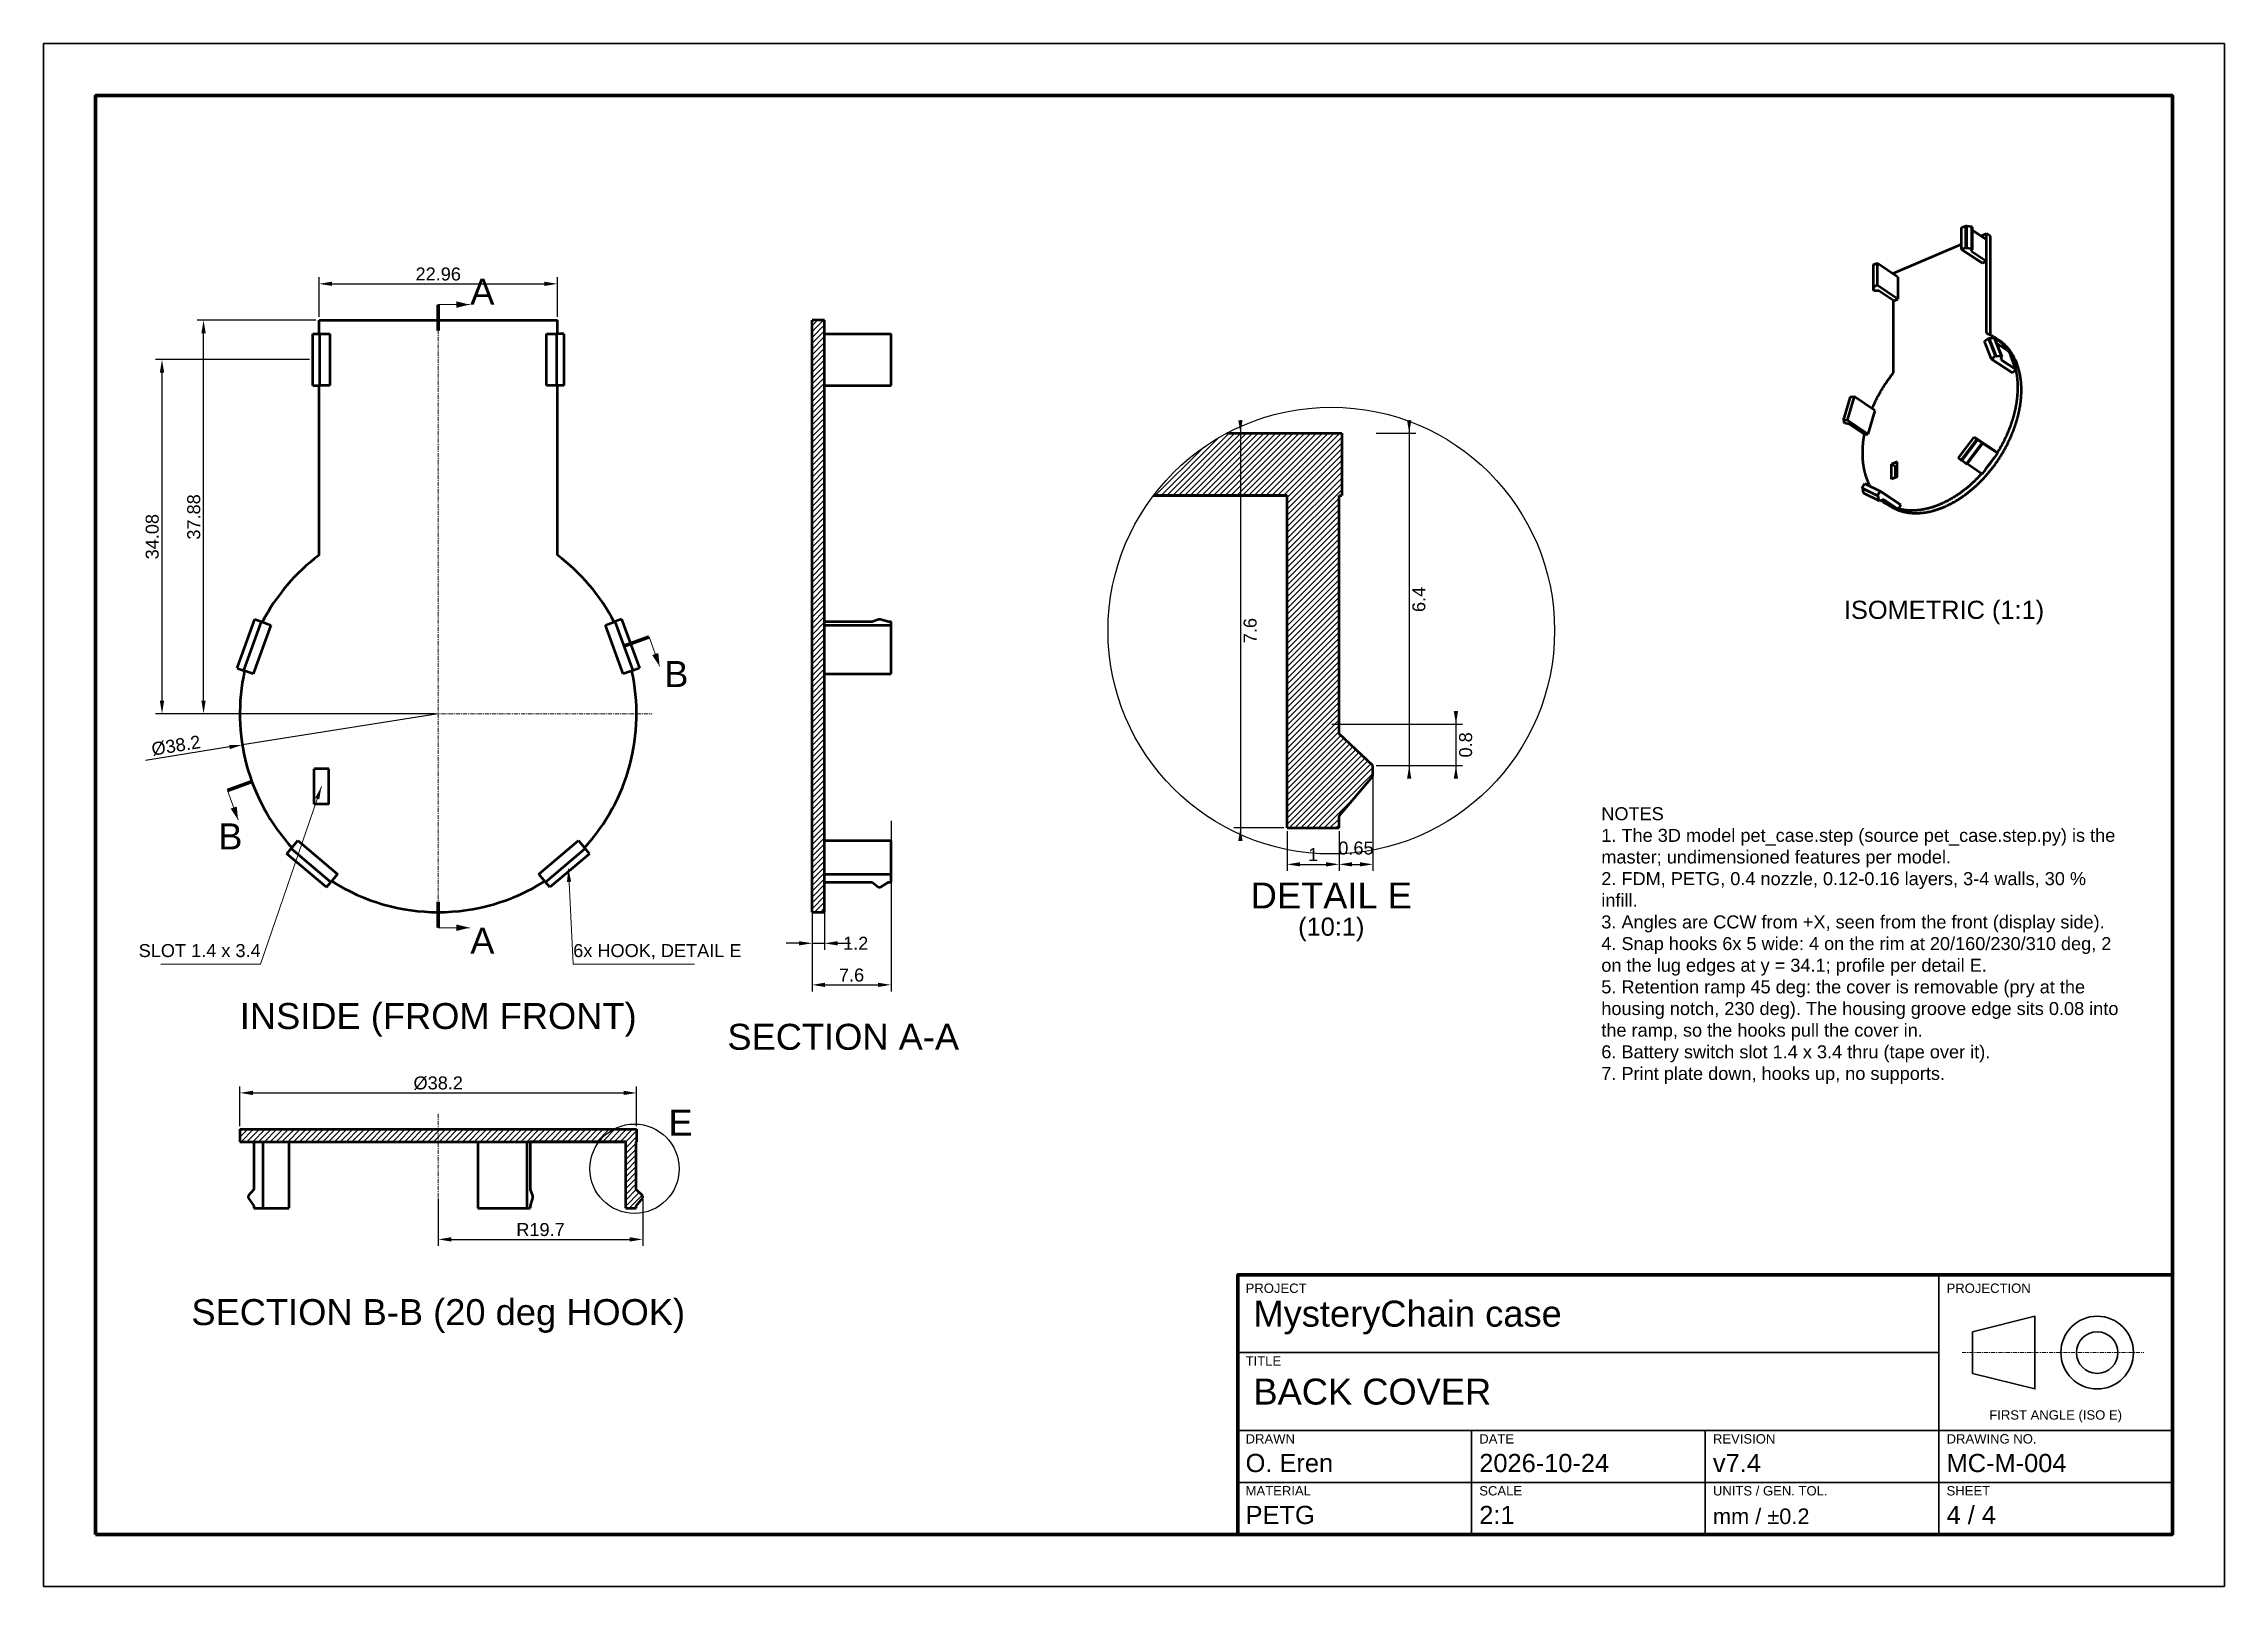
# Model space of a CAD drawing. Header units: millimetres. Extents: x 0 to 900, y 0 to 148.
# Drawn here: x 690 to 900, y 0 to 148.5 of the extents above; entities that cross this region are included whole.
import ezdxf
from ezdxf.enums import TextEntityAlignment as Align

# ---------------------------------------------------------------- set-up
doc = ezdxf.new("R2010")
doc.units = ezdxf.units.MM
doc.header["$LTSCALE"] = 0.125
doc.linetypes.add('CENTER', pattern=[5.08, 3.175, -0.635, 0.635, -0.635])
for name, color, linetype, lineweight in [('CENTER', 7, 'CENTER', 18), ('DETAIL_BOUNDARY', 7, 'Continuous', 25), ('DIM', 7, 'Continuous', 18), ('FRAME', 7, 'Continuous', 70), ('SECTION_HATCH', 8, 'Continuous', 13), ('TEXT', 7, 'Continuous', 25), ('TITLE', 7, 'Continuous', 35), ('VISIBLE', 7, 'Continuous', 50)]:
    doc.layers.add(name, color=color, linetype=linetype, lineweight=lineweight)
doc.styles.add('LiberationSans', font='LiberationSans-Regular.ttf')
doc.dimstyles.new('ISO', dxfattribs={"dimscale": 0.5, "dimtxt": 2.5, "dimasz": 2.5, "dimexe": 1.25, "dimexo": 0.625, "dimtad": 1, "dimdsep": 46, "dimtxsty": 'LiberationSans', "dimcen": 0, "dimazin": 3, "dimtfac": 1, "dimtmove": 0, "dimatfit": 3})

msp = doc.modelspace()

# ---------------------------------------------------------------- texts
at = {"layer": 'TEXT', "style": 'LiberationSans'}
for s, height, p in [('A', 2.5, (732.25, 124.63)), ('ISOMETRIC (1:1)', 1.75, (873, 94)), ('B', 2.5, (750.926, 87.821)), ('B', 2.5, (707.982, 72.191)), ('DETAIL E', 2.5, (814, 66.5)), ('A', 2.5, (732.25, 62.15)), ('(10:1)', 1.75, (814, 63.5)), ('INSIDE (FROM FRONT)', 2.5, (728, 54.9)), ('SECTION A-A', 2.5, (767, 52.9)), ('E', 2.5, (751.34, 44.64)), ('SECTION B-B (20 deg HOOK)', 2.5, (728, 26.4)), ('FIRST ANGLE (ISO E)', 0.9, (883.75, 16.5))]:
    msp.add_text(s, height=height, dxfattribs=at).set_placement(p, align=Align.MIDDLE_CENTER)
msp.add_text('SLOT 1.4 x 3.4', height=1.25, dxfattribs=at).set_placement((710.9, 60.2), align=Align.BOTTOM_RIGHT)
msp.add_text('6x HOOK, DETAIL E', height=1.25, dxfattribs=at).set_placement((741, 60.2), align=Align.BOTTOM_LEFT)
for s, height, p in [('PROJECT', 0.9, (805.75, 28.25)), ('MysteryChain case', 2.5, (806.5, 25)), ('PROJECTION', 0.9, (873.25, 28.25)), ('TITLE', 0.9, (805.75, 21.25)), ('BACK COVER', 2.5, (806.5, 17.5)), ('DRAWN', 0.9, (805.75, 13.75)), ('O. Eren', 1.75, (805.75, 11)), ('DATE', 0.9, (828.25, 13.75)), ('2026-10-24', 1.75, (828.25, 11)), ('v7.4', 1.75, (850.75, 11)), ('REVISION', 0.9, (850.75, 13.75)), ('DRAWING NO.', 0.9, (873.25, 13.75)), ('MC-M-004', 1.75, (873.25, 11)), ('MATERIAL', 0.9, (805.75, 8.75)), ('SCALE', 0.9, (828.25, 8.75)), ('UNITS / GEN. TOL.', 0.9, (850.75, 8.75)), ('SHEET', 0.9, (873.25, 8.75)), ('PETG', 1.75, (805.75, 6)), ('2:1', 1.75, (828.25, 6)), ('mm / ±0.2', 1.5, (850.75, 6)), ('4 / 4', 1.75, (873.25, 6))]:
    msp.add_text(s, height=height, dxfattribs=at).set_placement(p)
at = {"layer": 'TEXT', "insert": (840, 75), "char_height": 1.25, "attachment_point": 1, "style": 'LiberationSans'}
msp.add_mtext('NOTES\\P1. The 3D model pet_case.step (source pet_case.step.py) is the\\Pmaster; undimensioned features per model.\\P2. FDM, PETG, 0.4 nozzle, 0.12-0.16 layers, 3-4 walls, 30 %\\Pinfill.\\P3. Angles are CCW from +X, seen from the front (display side).\\P4. Snap hooks 6x 5 wide: 4 on the rim at 20/160/230/310 deg, 2\\Pon the lug edges at y = 34.1; profile per detail E.\\P5. Retention ramp 45 deg: the cover is removable (pry at the\\Phousing notch, 230 deg). The housing groove edge sits 0.08 into\\Pthe ramp, so the hooks pull the cover in.\\P6. Battery switch slot 1.4 x 3.4 thru (tape over it).\\P7. Print plate down, hooks up, no supports.', dxfattribs=at)

# ---------------------------------------------------------------- dimensions: what is measured, and where the dimension line sits
at = {"layer": 'DIM'}
for base, p1, p2 in [((716.52, 125.38), (716.52, 121.88), (739.48, 121.88)), ((764, 57.9), (764, 74), (771.6, 74))]:
    msp.add_linear_dim(base=base, p1=p1, p2=p2, dimstyle='ISO', dxfattribs=at).render()
for base, p2 in [((705.4, 84), (716.52, 121.88)), ((701.4, 84), (715.92, 118.08))]:
    msp.add_linear_dim(base=base, p1=(728, 84), p2=p2, angle=90, dimstyle='ISO', dxfattribs=at).render()
for base, p1, p2 in [((805.25, 111), (809.75, 111), (809.75, 73)), ((821.5, 111), (818, 111), (818, 79)), ((826, 83), (813.75, 83), (818, 79))]:
    msp.add_linear_dim(base=base, p1=p1, p2=p2, angle=90, dimstyle='ISO', override={"dimlfac": 0.2}, dxfattribs=at).render()
msp.add_diameter_dim(center=(728, 84), radius=19.1, location=(702.9, 80), dimstyle='ISO', dxfattribs=at).render()
for base, p1, p2 in [((814.75, 69.5), (814.75, 73), (818, 79)), ((809.75, 69.5), (809.75, 73), (814.75, 73))]:
    msp.add_linear_dim(base=base, p1=p1, p2=p2, dimstyle='ISO', override={"dimlfac": 0.2}, dxfattribs=at).render()
msp.add_linear_dim(base=(764, 61.9), p1=(764, 74), p2=(765.2, 74), location=(768.2, 61.9), dimstyle='ISO', override={"dimtmove": 2}, dxfattribs=at).render()
for base, p1, p2, text in [((708.9, 47.5), (708.9, 44), (747.1, 44), '%%c<>'), ((728, 33.4), (728, 37.6), (747.7, 37.6), 'R<>')]:
    msp.add_linear_dim(base=base, p1=p1, p2=p2, text=text, dimstyle='ISO', dxfattribs=at).render()

# ---------------------------------------------------------------- hatches: boundary and pattern name
at = {"layer": 'SECTION_HATCH'}
h = msp.add_hatch(dxfattribs=at)
h.set_pattern_fill('ANSI31', scale=0.125)
h.paths.add_polyline_path([(764, 64.9), (764, 64.95), (764, 65), (764, 65.05), (764, 65.1), (764, 65.15), (764, 65.2), (764, 65.25), (764, 65.3), (764, 65.35), (764, 65.4), (764, 65.45), (764, 65.5), (764, 65.55), (764, 65.6), (764, 65.65), (764, 65.7), (764, 65.75), (764, 65.8), (764, 65.85), (764, 65.9), (764, 65.95), (764, 66), (764, 66.05), (764, 66.1), (764, 66.15), (764, 66.2), (764, 66.25), (764, 66.3), (764, 66.35), (764, 66.4), (764, 66.45), (764, 66.5), (764, 66.55), (764, 66.6), (764, 66.65), (764, 66.7), (764, 66.75), (764, 66.8), (764, 66.85), (764, 66.9), (764, 66.95), (764, 67), (764, 67.05), (764, 67.1), (764, 67.15), (764, 67.2), (764, 67.25), (764, 67.3), (764, 67.35), (764, 67.4), (764, 67.45), (764, 67.5), (764, 67.55), (764, 67.6), (764, 67.65), (764, 67.7), (764, 67.75), (764, 67.8), (764, 67.85), (764, 67.9), (764, 67.95), (764, 68), (764, 68.05), (764, 68.1), (764, 68.15), (764, 68.2), (764, 68.25), (764, 68.3), (764, 68.35), (764, 68.4), (764, 68.45), (764, 68.5), (764, 68.55), (764, 68.6), (764, 68.65), (764, 68.7), (764, 68.75), (764, 68.8), (764, 68.85), (764, 68.9), (764, 68.95), (764, 69), (764, 69.05), (764, 69.1), (764, 69.15), (764, 69.2), (764, 69.25), (764, 69.3), (764, 69.35), (764, 69.4), (764, 69.45), (764, 69.5), (764, 69.55), (764, 69.6), (764, 69.65), (764, 69.7), (764, 69.75), (764, 69.8), (764, 69.85), (764, 69.9), (764, 69.95), (764, 70), (764, 70.05), (764, 70.1), (764, 70.15), (764, 70.2), (764, 70.25), (764, 70.3), (764, 70.35), (764, 70.4), (764, 70.45), (764, 70.5), (764, 70.55), (764, 70.6), (764, 70.65), (764, 70.7), (764, 70.751), (764, 70.801), (764, 70.851), (764, 70.901), (764, 70.951), (764, 71.001), (764, 71.051), (764, 71.101), (764, 71.151), (764, 71.201), (764, 71.251), (764, 71.301), (764, 71.351), (764, 71.401), (764, 71.451), (764, 71.501), (764, 71.551), (764, 71.601), (764, 71.651), (764, 71.701), (764, 71.751), (764, 71.801), (764, 71.851), (764, 71.901), (764, 71.951), (764, 72.001), (764, 72.051), (764, 72.101), (764, 72.151), (764, 72.201), (764, 72.251), (764, 72.301), (764, 72.351), (764, 72.401), (764, 72.451), (764, 72.501), (764, 72.551), (764, 72.601), (764, 72.651), (764, 72.701), (764, 72.751), (764, 72.801), (764, 72.851), (764, 72.901), (764, 72.951), (764, 73.001), (764, 73.051), (764, 73.101), (764, 73.151), (764, 73.201), (764, 73.251), (764, 73.301), (764, 73.351), (764, 73.401), (764, 73.451), (764, 73.501), (764, 73.551), (764, 73.601), (764, 73.651), (764, 73.701), (764, 73.751), (764, 73.801), (764, 73.851), (764, 73.901), (764, 73.951), (764, 74.001), (764, 74.051), (764, 74.101), (764, 74.151), (764, 74.201), (764, 74.251), (764, 74.301), (764, 74.351), (764, 74.401), (764, 74.451), (764, 74.501), (764, 74.551), (764, 74.601), (764, 74.651), (764, 74.701), (764, 74.751), (764, 74.801), (764, 74.851), (764, 74.901), (764, 74.951), (764, 75.001), (764, 75.051), (764, 75.101), (764, 75.151), (764, 75.201), (764, 75.251), (764, 75.301), (764, 75.351), (764, 75.401), (764, 75.451), (764, 75.501), (764, 75.551), (764, 75.601), (764, 75.651), (764, 75.701), (764, 75.751), (764, 75.801), (764, 75.851), (764, 75.901), (764, 75.951), (764, 76.001), (764, 76.051), (764, 76.101), (764, 76.151), (764, 76.201), (764, 76.251), (764, 76.301), (764, 76.351), (764, 76.401), (764, 76.451), (764, 76.501), (764, 76.551), (764, 76.601), (764, 76.651), (764, 76.701), (764, 76.751), (764, 76.801), (764, 76.851), (764, 76.901), (764, 76.951), (764, 77.001), (764, 77.051), (764, 77.101), (764, 77.151), (764, 77.201), (764, 77.251), (764, 77.301), (764, 77.351), (764, 77.401), (764, 77.451), (764, 77.501), (764, 77.551), (764, 77.601), (764, 77.651), (764, 77.701), (764, 77.751), (764, 77.801), (764, 77.851), (764, 77.901), (764, 77.951), (764, 78.001), (764, 78.051), (764, 78.101), (764, 78.151), (764, 78.201), (764, 78.251), (764, 78.301), (764, 78.351), (764, 78.401), (764, 78.451), (764, 78.501), (764, 78.551), (764, 78.601), (764, 78.651), (764, 78.701), (764, 78.751), (764, 78.801), (764, 78.851), (764, 78.901), (764, 78.951), (764, 79.001), (764, 79.051), (764, 79.101), (764, 79.151), (764, 79.201), (764, 79.251), (764, 79.301), (764, 79.351), (764, 79.401), (764, 79.451), (764, 79.501), (764, 79.551), (764, 79.601), (764, 79.651), (764, 79.701), (764, 79.751), (764, 79.801), (764, 79.851), (764, 79.901), (764, 79.951), (764, 80.001), (764, 80.051), (764, 80.101), (764, 80.151), (764, 80.201), (764, 80.251), (764, 80.301), (764, 80.351), (764, 80.401), (764, 80.451), (764, 80.501), (764, 80.551), (764, 80.601), (764, 80.651), (764, 80.701), (764, 80.751), (764, 80.801), (764, 80.851), (764, 80.901), (764, 80.951), (764, 81.001), (764, 81.051), (764, 81.101), (764, 81.151), (764, 81.201), (764, 81.251), (764, 81.301), (764, 81.351), (764, 81.401), (764, 81.451), (764, 81.501), (764, 81.551), (764, 81.601), (764, 81.651), (764, 81.701), (764, 81.751), (764, 81.801), (764, 81.851), (764, 81.901), (764, 81.951), (764, 82.001), (764, 82.051), (764, 82.101), (764, 82.151), (764, 82.201), (764, 82.251), (764, 82.301), (764, 82.351), (764, 82.402), (764, 82.452), (764, 82.502), (764, 82.552), (764, 82.602), (764, 82.652), (764, 82.702), (764, 82.752), (764, 82.802), (764, 82.852), (764, 82.902), (764, 82.952), (764, 83.002), (764, 83.052), (764, 83.102), (764, 83.152), (764, 83.202), (764, 83.252), (764, 83.302), (764, 83.352), (764, 83.402), (764, 83.452), (764, 83.502), (764, 83.552), (764, 83.602), (764, 83.652), (764, 83.702), (764, 83.752), (764, 83.802), (764, 83.852), (764, 83.902), (764, 83.952), (764, 84.002), (764, 84.052), (764, 84.102), (764, 84.152), (764, 84.202), (764, 84.252), (764, 84.302), (764, 84.352), (764, 84.402), (764, 84.452), (764, 84.502), (764, 84.552), (764, 84.602), (764, 84.652), (764, 84.702), (764, 84.752), (764, 84.802), (764, 84.852), (764, 84.902), (764, 84.952), (764, 85.002), (764, 85.052), (764, 85.102), (764, 85.152), (764, 85.202), (764, 85.252), (764, 85.302), (764, 85.352), (764, 85.402), (764, 85.452), (764, 85.502), (764, 85.552), (764, 85.602), (764, 85.652), (764, 85.702), (764, 85.752), (764, 85.802), (764, 85.852), (764, 85.902), (764, 85.952), (764, 86.002), (764, 86.052), (764, 86.102), (764, 86.152), (764, 86.202), (764, 86.252), (764, 86.302), (764, 86.352), (764, 86.402), (764, 86.452), (764, 86.502), (764, 86.552), (764, 86.602), (764, 86.652), (764, 86.702), (764, 86.752), (764, 86.802), (764, 86.852), (764, 86.902), (764, 86.952), (764, 87.002), (764, 87.052), (764, 87.102), (764, 87.152), (764, 87.202), (764, 87.252), (764, 87.302), (764, 87.352), (764, 87.402), (764, 87.452), (764, 87.502), (764, 87.552), (764, 87.602), (764, 87.652), (764, 87.702), (764, 87.752), (764, 87.802), (764, 87.852), (764, 87.902), (764, 87.952), (764, 88.002), (764, 88.052), (764, 88.102), (764, 88.152), (764, 88.202), (764, 88.252), (764, 88.302), (764, 88.352), (764, 88.402), (764, 88.452), (764, 88.502), (764, 88.552), (764, 88.602), (764, 88.652), (764, 88.702), (764, 88.752), (764, 88.802), (764, 88.852), (764, 88.902), (764, 88.952), (764, 89.002), (764, 89.052), (764, 89.102), (764, 89.152), (764, 89.202), (764, 89.252), (764, 89.302), (764, 89.352), (764, 89.402), (764, 89.452), (764, 89.502), (764, 89.552), (764, 89.602), (764, 89.652), (764, 89.702), (764, 89.752), (764, 89.802), (764, 89.852), (764, 89.902), (764, 89.952), (764, 90.002), (764, 90.052), (764, 90.102), (764, 90.152), (764, 90.202), (764, 90.252), (764, 90.302), (764, 90.352), (764, 90.402), (764, 90.452), (764, 90.502), (764, 90.552), (764, 90.602), (764, 90.652), (764, 90.702), (764, 90.752), (764, 90.802), (764, 90.852), (764, 90.902), (764, 90.952), (764, 91.002), (764, 91.052), (764, 91.102), (764, 91.152), (764, 91.202), (764, 91.252), (764, 91.302), (764, 91.352), (764, 91.402), (764, 91.452), (764, 91.502), (764, 91.552), (764, 91.602), (764, 91.652), (764, 91.702), (764, 91.752), (764, 91.802), (764, 91.852), (764, 91.902), (764, 91.952), (764, 92.002), (764, 92.052), (764, 92.102), (764, 92.152), (764, 92.202), (764, 92.252), (764, 92.302), (764, 92.352), (764, 92.402), (764, 92.452), (764, 92.502), (764, 92.552), (764, 92.602), (764, 92.652), (764, 92.702), (764, 92.752), (764, 92.802), (764, 92.852), (764, 92.902), (764, 92.952), (764, 93.002), (764, 93.052), (764, 93.102), (764, 93.152), (764, 93.202), (764, 93.252), (764, 93.302), (764, 93.352), (764, 93.402), (764, 93.452), (764, 93.502), (764, 93.552), (764, 93.602), (764, 93.652), (764, 93.702), (764, 93.752), (764, 93.802), (764, 93.852), (764, 93.902), (764, 93.952), (764, 94.003), (764, 94.053), (764, 94.103), (764, 94.153), (764, 94.203), (764, 94.253), (764, 94.303), (764, 94.353), (764, 94.403), (764, 94.453), (764, 94.503), (764, 94.553), (764, 94.603), (764, 94.653), (764, 94.703), (764, 94.753), (764, 94.803), (764, 94.853), (764, 94.903), (764, 94.953), (764, 95.003), (764, 95.053), (764, 95.103), (764, 95.153), (764, 95.203), (764, 95.253), (764, 95.303), (764, 95.353), (764, 95.403), (764, 95.453), (764, 95.503), (764, 95.553), (764, 95.603), (764, 95.653), (764, 95.703), (764, 95.753), (764, 95.803), (764, 95.853), (764, 95.903), (764, 95.953), (764, 96.003), (764, 96.053), (764, 96.103), (764, 96.153), (764, 96.203), (764, 96.253), (764, 96.303), (764, 96.353), (764, 96.403), (764, 96.453), (764, 96.503), (764, 96.553), (764, 96.603), (764, 96.653), (764, 96.703), (764, 96.753), (764, 96.803), (764, 96.853), (764, 96.903), (764, 96.953), (764, 97.003), (764, 97.053), (764, 97.103), (764, 97.153), (764, 97.203), (764, 97.253), (764, 97.303), (764, 97.353), (764, 97.403), (764, 97.453), (764, 97.503), (764, 97.553), (764, 97.603), (764, 97.653), (764, 97.703), (764, 97.753), (764, 97.803), (764, 97.853), (764, 97.903), (764, 97.953), (764, 98.003), (764, 98.053), (764, 98.103), (764, 98.153), (764, 98.203), (764, 98.253), (764, 98.303), (764, 98.353), (764, 98.403), (764, 98.453), (764, 98.503), (764, 98.553), (764, 98.603), (764, 98.653), (764, 98.703), (764, 98.753), (764, 98.803), (764, 98.853), (764, 98.903), (764, 98.953), (764, 99.003), (764, 99.053), (764, 99.103), (764, 99.153), (764, 99.203), (764, 99.253), (764, 99.303), (764, 99.353), (764, 99.403), (764, 99.453), (764, 99.503), (764, 99.553), (764, 99.603), (764, 99.653), (764, 99.703), (764, 99.753), (764, 99.803), (764, 99.853), (764, 99.903), (764, 99.953), (764, 100.003), (764, 100.053), (764, 100.103), (764, 100.153), (764, 100.203), (764, 100.253), (764, 100.303), (764, 100.353), (764, 100.403), (764, 100.453), (764, 100.503), (764, 100.553), (764, 100.603), (764, 100.653), (764, 100.703), (764, 100.753), (764, 100.803), (764, 100.853), (764, 100.903), (764, 100.953), (764, 101.003), (764, 101.053), (764, 101.103), (764, 101.153), (764, 101.203), (764, 101.253), (764, 101.303), (764, 101.353), (764, 101.403), (764, 101.453), (764, 101.503), (764, 101.553), (764, 101.603), (764, 101.653), (764, 101.703), (764, 101.753), (764, 101.803), (764, 101.853), (764, 101.903), (764, 101.953), (764, 102.003), (764, 102.053), (764, 102.103), (764, 102.153), (764, 102.203), (764, 102.253), (764, 102.303), (764, 102.353), (764, 102.403), (764, 102.453), (764, 102.503), (764, 102.553), (764, 102.603), (764, 102.653), (764, 102.703), (764, 102.753), (764, 102.803), (764, 102.853), (764, 102.903), (764, 102.953), (764, 103.003), (764, 103.053), (764, 103.103), (764, 103.153), (764, 103.203), (764, 103.253), (764, 103.303), (764, 103.353), (764, 103.403), (764, 103.453), (764, 103.503), (764, 103.553), (764, 103.603), (764, 103.653), (764, 103.703), (764, 103.753), (764, 103.803), (764, 103.853), (764, 103.903), (764, 103.953), (764, 104.003), (764, 104.053), (764, 104.103), (764, 104.153), (764, 104.203), (764, 104.253), (764, 104.303), (764, 104.353), (764, 104.403), (764, 104.453), (764, 104.503), (764, 104.553), (764, 104.603), (764, 104.653), (764, 104.703), (764, 104.753), (764, 104.803), (764, 104.853), (764, 104.903), (764, 104.953), (764, 105.003), (764, 105.053), (764, 105.103), (764, 105.153), (764, 105.203), (764, 105.253), (764, 105.303), (764, 105.353), (764, 105.403), (764, 105.453), (764, 105.503), (764, 105.553), (764, 105.603), (764, 105.654), (764, 105.704), (764, 105.754), (764, 105.804), (764, 105.854), (764, 105.904), (764, 105.954), (764, 106.004), (764, 106.054), (764, 106.104), (764, 106.154), (764, 106.204), (764, 106.254), (764, 106.304), (764, 106.354), (764, 106.404), (764, 106.454), (764, 106.504), (764, 106.554), (764, 106.604), (764, 106.654), (764, 106.704), (764, 106.754), (764, 106.804), (764, 106.854), (764, 106.904), (764, 106.954), (764, 107.004), (764, 107.054), (764, 107.104), (764, 107.154), (764, 107.204), (764, 107.254), (764, 107.304), (764, 107.354), (764, 107.404), (764, 107.454), (764, 107.504), (764, 107.554), (764, 107.604), (764, 107.654), (764, 107.704), (764, 107.754), (764, 107.804), (764, 107.854), (764, 107.904), (764, 107.954), (764, 108.004), (764, 108.054), (764, 108.104), (764, 108.154), (764, 108.204), (764, 108.254), (764, 108.304), (764, 108.354), (764, 108.404), (764, 108.454), (764, 108.504), (764, 108.554), (764, 108.604), (764, 108.654), (764, 108.704), (764, 108.754), (764, 108.804), (764, 108.854), (764, 108.904), (764, 108.954), (764, 109.004), (764, 109.054), (764, 109.104), (764, 109.154), (764, 109.204), (764, 109.254), (764, 109.304), (764, 109.354), (764, 109.404), (764, 109.454), (764, 109.504), (764, 109.554), (764, 109.604), (764, 109.654), (764, 109.704), (764, 109.754), (764, 109.804), (764, 109.854), (764, 109.904), (764, 109.954), (764, 110.004), (764, 110.054), (764, 110.104), (764, 110.154), (764, 110.204), (764, 110.254), (764, 110.304), (764, 110.354), (764, 110.404), (764, 110.454), (764, 110.504), (764, 110.554), (764, 110.604), (764, 110.654), (764, 110.704), (764, 110.754), (764, 110.804), (764, 110.854), (764, 110.904), (764, 110.954), (764, 111.004), (764, 111.054), (764, 111.104), (764, 111.154), (764, 111.204), (764, 111.254), (764, 111.304), (764, 111.354), (764, 111.404), (764, 111.454), (764, 111.504), (764, 111.554), (764, 111.604), (764, 111.654), (764, 111.704), (764, 111.754), (764, 111.804), (764, 111.854), (764, 111.904), (764, 111.954), (764, 112.004), (764, 112.054), (764, 112.104), (764, 112.154), (764, 112.204), (764, 112.254), (764, 112.304), (764, 112.354), (764, 112.404), (764, 112.454), (764, 112.504), (764, 112.554), (764, 112.604), (764, 112.654), (764, 112.704), (764, 112.754), (764, 112.804), (764, 112.854), (764, 112.904), (764, 112.954), (764, 113.004), (764, 113.054), (764, 113.104), (764, 113.154), (764, 113.204), (764, 113.254), (764, 113.304), (764, 113.354), (764, 113.404), (764, 113.454), (764, 113.504), (764, 113.554), (764, 113.604), (764, 113.654), (764, 113.704), (764, 113.754), (764, 113.804), (764, 113.854), (764, 113.904), (764, 113.954), (764, 114.004), (764, 114.054), (764, 114.104), (764, 114.154), (764, 114.204), (764, 114.254), (764, 114.304), (764, 114.354), (764, 114.404), (764, 114.454), (764, 114.504), (764, 114.554), (764, 114.604), (764, 114.654), (764, 114.704), (764, 114.754), (764, 114.804), (764, 114.854), (764, 114.904), (764, 114.954), (764, 115.004), (764, 115.054), (764, 115.104), (764, 115.154), (764, 115.204), (764, 115.254), (764, 115.304), (764, 115.354), (764, 115.404), (764, 115.454), (764, 115.504), (764, 115.554), (764, 115.604), (764, 115.654), (764, 115.704), (764, 115.754), (764, 115.804), (764, 115.854), (764, 115.904), (764, 115.954), (764, 116.004), (764, 116.054), (764, 116.104), (764, 116.154), (764, 116.204), (764, 116.254), (764, 116.304), (764, 116.354), (764, 116.404), (764, 116.454), (764, 116.504), (764, 116.554), (764, 116.604), (764, 116.654), (764, 116.704), (764, 116.754), (764, 116.804), (764, 116.854), (764, 116.904), (764, 116.954), (764, 117.004), (764, 117.054), (764, 117.104), (764, 117.154), (764, 117.204), (764, 117.254), (764, 117.305), (764, 117.355), (764, 117.405), (764, 117.455), (764, 117.505), (764, 117.555), (764, 117.605), (764, 117.655), (764, 117.705), (764, 117.755), (764, 117.805), (764, 117.855), (764, 117.905), (764, 117.955), (764, 118.005), (764, 118.055), (764, 118.105), (764, 118.155), (764, 118.205), (764, 118.255), (764, 118.305), (764, 118.355), (764, 118.405), (764, 118.455), (764, 118.505), (764, 118.555), (764, 118.605), (764, 118.655), (764, 118.705), (764, 118.755), (764, 118.805), (764, 118.855), (764, 118.905), (764, 118.955), (764, 119.005), (764, 119.055), (764, 119.105), (764, 119.155), (764, 119.205), (764, 119.255), (764, 119.305), (764, 119.355), (764, 119.405), (764, 119.455), (764, 119.505), (764, 119.555), (764, 119.605), (764, 119.655), (764, 119.705), (764, 119.755), (764, 119.805), (764, 119.855), (764, 119.905), (764, 119.955), (764, 120.005), (764, 120.055), (764, 120.105), (764, 120.155), (764, 120.205), (764, 120.255), (764, 120.305), (764, 120.355), (764, 120.405), (764, 120.455), (764, 120.505), (764, 120.555), (764, 120.605), (764, 120.655), (764, 120.705), (764, 120.755), (764, 120.805), (764, 120.855), (764, 120.905), (764, 120.955), (764, 121.005), (764, 121.055), (764, 121.105), (764, 121.155), (764, 121.205), (764, 121.255), (764, 121.305), (764, 121.355), (764, 121.405), (764, 121.455), (764, 121.505), (764, 121.555), (764, 121.605), (764, 121.655), (764, 121.705), (764, 121.755), (764, 121.805), (764, 121.855), (764.025, 121.88), (764.075, 121.88), (764.125, 121.88), (764.175, 121.88), (764.225, 121.88), (764.275, 121.88), (764.325, 121.88), (764.375, 121.88), (764.425, 121.88), (764.475, 121.88), (764.525, 121.88), (764.575, 121.88), (764.625, 121.88), (764.675, 121.88), (764.725, 121.88), (764.775, 121.88), (764.825, 121.88), (764.875, 121.88), (764.925, 121.88), (764.975, 121.88), (765.025, 121.88), (765.075, 121.88), (765.125, 121.88), (765.175, 121.88), (765.2, 121.855), (765.2, 121.805), (765.2, 121.755), (765.2, 121.705), (765.2, 121.655), (765.2, 121.605), (765.2, 121.555), (765.2, 121.505), (765.2, 121.455), (765.2, 121.405), (765.2, 121.355), (765.2, 121.305), (765.2, 121.255), (765.2, 121.205), (765.2, 121.155), (765.2, 121.105), (765.2, 121.055), (765.2, 121.005), (765.2, 120.955), (765.2, 120.905), (765.2, 120.855), (765.2, 120.805), (765.2, 120.755), (765.2, 120.705), (765.2, 120.655), (765.2, 120.605), (765.2, 120.555), (765.2, 120.505), (765.2, 120.455), (765.2, 120.405), (765.2, 120.355), (765.2, 120.305), (765.2, 120.255), (765.2, 120.205), (765.2, 120.155), (765.2, 120.105), (765.2, 120.055), (765.2, 120.005), (765.2, 119.955), (765.2, 119.905), (765.2, 119.855), (765.2, 119.805), (765.2, 119.755), (765.2, 119.705), (765.2, 119.655), (765.2, 119.605), (765.2, 119.555), (765.2, 119.505), (765.2, 119.455), (765.2, 119.405), (765.2, 119.355), (765.2, 119.305), (765.2, 119.255), (765.2, 119.205), (765.2, 119.155), (765.2, 119.105), (765.2, 119.055), (765.2, 119.005), (765.2, 118.955), (765.2, 118.905), (765.2, 118.855), (765.2, 118.805), (765.2, 118.755), (765.2, 118.705), (765.2, 118.655), (765.2, 118.605), (765.2, 118.555), (765.2, 118.505), (765.2, 118.455), (765.2, 118.405), (765.2, 118.355), (765.2, 118.305), (765.2, 118.255), (765.2, 118.205), (765.2, 118.155), (765.2, 118.105), (765.2, 118.055), (765.2, 118.005), (765.2, 117.955), (765.2, 117.905), (765.2, 117.855), (765.2, 117.805), (765.2, 117.755), (765.2, 117.705), (765.2, 117.655), (765.2, 117.605), (765.2, 117.555), (765.2, 117.505), (765.2, 117.455), (765.2, 117.405), (765.2, 117.355), (765.2, 117.305), (765.2, 117.255), (765.2, 117.205), (765.2, 117.155), (765.2, 117.105), (765.2, 117.055), (765.2, 117.005), (765.2, 116.955), (765.2, 116.905), (765.2, 116.855), (765.2, 116.805), (765.2, 116.755), (765.2, 116.705), (765.2, 116.655), (765.2, 116.605), (765.2, 116.555), (765.2, 116.505), (765.2, 116.455), (765.2, 116.405), (765.2, 116.355), (765.2, 116.305), (765.2, 116.255), (765.2, 116.205), (765.2, 116.155), (765.2, 116.105), (765.2, 116.054), (765.2, 116.004), (765.2, 115.954), (765.2, 115.904), (765.2, 115.854), (765.2, 115.804), (765.2, 115.754), (765.2, 115.704), (765.2, 115.654), (765.2, 115.604), (765.2, 115.554), (765.2, 115.504), (765.2, 115.454), (765.2, 115.404), (765.2, 115.354), (765.2, 115.304), (765.2, 115.254), (765.2, 115.204), (765.2, 115.154), (765.2, 115.104), (765.2, 115.054), (765.2, 115.004), (765.2, 114.954), (765.2, 114.904), (765.2, 114.854), (765.2, 114.804), (765.2, 114.754), (765.2, 114.704), (765.2, 114.654), (765.2, 114.604), (765.2, 114.554), (765.2, 114.504), (765.2, 114.454), (765.2, 114.404), (765.2, 114.354), (765.2, 114.304), (765.2, 114.254), (765.2, 114.204), (765.2, 114.154), (765.2, 114.104), (765.2, 114.054), (765.2, 114.004), (765.2, 113.954), (765.2, 113.904), (765.2, 113.854), (765.2, 113.804), (765.2, 113.754), (765.2, 113.704), (765.2, 113.654), (765.2, 113.604), (765.2, 113.554), (765.2, 113.504), (765.2, 113.454), (765.2, 113.404), (765.2, 113.354), (765.2, 113.304), (765.2, 113.254), (765.2, 113.204), (765.2, 113.154), (765.2, 113.104), (765.2, 113.054), (765.2, 113.004), (765.2, 112.954), (765.2, 112.904), (765.2, 112.854), (765.2, 112.804), (765.2, 112.754), (765.2, 112.704), (765.2, 112.654), (765.2, 112.604), (765.2, 112.554), (765.2, 112.504), (765.2, 112.454), (765.2, 112.404), (765.2, 112.354), (765.2, 112.304), (765.2, 112.254), (765.2, 112.204), (765.2, 112.154), (765.2, 112.104), (765.2, 112.054), (765.2, 112.004), (765.2, 111.954), (765.2, 111.904), (765.2, 111.854), (765.2, 111.804), (765.2, 111.754), (765.2, 111.704), (765.2, 111.654), (765.2, 111.604), (765.2, 111.554), (765.2, 111.504), (765.2, 111.454), (765.2, 111.404), (765.2, 111.354), (765.2, 111.304), (765.2, 111.254), (765.2, 111.204), (765.2, 111.154), (765.2, 111.104), (765.2, 111.054), (765.2, 111.004), (765.2, 110.954), (765.2, 110.904), (765.2, 110.854), (765.2, 110.804), (765.2, 110.754), (765.2, 110.704), (765.2, 110.654), (765.2, 110.604), (765.2, 110.554), (765.2, 110.504), (765.2, 110.454), (765.2, 110.404), (765.2, 110.354), (765.2, 110.304), (765.2, 110.254), (765.2, 110.204), (765.2, 110.154), (765.2, 110.104), (765.2, 110.054), (765.2, 110.004), (765.2, 109.954), (765.2, 109.904), (765.2, 109.854), (765.2, 109.804), (765.2, 109.754), (765.2, 109.704), (765.2, 109.654), (765.2, 109.604), (765.2, 109.554), (765.2, 109.504), (765.2, 109.454), (765.2, 109.404), (765.2, 109.354), (765.2, 109.304), (765.2, 109.254), (765.2, 109.204), (765.2, 109.154), (765.2, 109.104), (765.2, 109.054), (765.2, 109.004), (765.2, 108.954), (765.2, 108.904), (765.2, 108.854), (765.2, 108.804), (765.2, 108.754), (765.2, 108.704), (765.2, 108.654), (765.2, 108.604), (765.2, 108.554), (765.2, 108.504), (765.2, 108.454), (765.2, 108.404), (765.2, 108.354), (765.2, 108.304), (765.2, 108.254), (765.2, 108.204), (765.2, 108.154), (765.2, 108.104), (765.2, 108.054), (765.2, 108.004), (765.2, 107.954), (765.2, 107.904), (765.2, 107.854), (765.2, 107.804), (765.2, 107.754), (765.2, 107.704), (765.2, 107.654), (765.2, 107.604), (765.2, 107.554), (765.2, 107.504), (765.2, 107.454), (765.2, 107.404), (765.2, 107.354), (765.2, 107.304), (765.2, 107.254), (765.2, 107.204), (765.2, 107.154), (765.2, 107.104), (765.2, 107.054), (765.2, 107.004), (765.2, 106.954), (765.2, 106.904), (765.2, 106.854), (765.2, 106.804), (765.2, 106.754), (765.2, 106.704), (765.2, 106.654), (765.2, 106.604), (765.2, 106.554), (765.2, 106.504), (765.2, 106.454), (765.2, 106.404), (765.2, 106.354), (765.2, 106.304), (765.2, 106.254), (765.2, 106.204), (765.2, 106.154), (765.2, 106.104), (765.2, 106.054), (765.2, 106.004), (765.2, 105.954), (765.2, 105.904), (765.2, 105.854), (765.2, 105.804), (765.2, 105.754), (765.2, 105.704), (765.2, 105.654), (765.2, 105.604), (765.2, 105.554), (765.2, 105.504), (765.2, 105.454), (765.2, 105.404), (765.2, 105.354), (765.2, 105.304), (765.2, 105.254), (765.2, 105.204), (765.2, 105.154), (765.2, 105.104), (765.2, 105.054), (765.2, 105.004), (765.2, 104.954), (765.2, 104.904), (765.2, 104.854), (765.2, 104.804), (765.2, 104.754), (765.2, 104.704), (765.2, 104.654), (765.2, 104.604), (765.2, 104.554), (765.2, 104.504), (765.2, 104.454), (765.2, 104.403), (765.2, 104.353), (765.2, 104.303), (765.2, 104.253), (765.2, 104.203), (765.2, 104.153), (765.2, 104.103), (765.2, 104.053), (765.2, 104.003), (765.2, 103.953), (765.2, 103.903), (765.2, 103.853), (765.2, 103.803), (765.2, 103.753), (765.2, 103.703), (765.2, 103.653), (765.2, 103.603), (765.2, 103.553), (765.2, 103.503), (765.2, 103.453), (765.2, 103.403), (765.2, 103.353), (765.2, 103.303), (765.2, 103.253), (765.2, 103.203), (765.2, 103.153), (765.2, 103.103), (765.2, 103.053), (765.2, 103.003), (765.2, 102.953), (765.2, 102.903), (765.2, 102.853), (765.2, 102.803), (765.2, 102.753), (765.2, 102.703), (765.2, 102.653), (765.2, 102.603), (765.2, 102.553), (765.2, 102.503), (765.2, 102.453), (765.2, 102.403), (765.2, 102.353), (765.2, 102.303), (765.2, 102.253), (765.2, 102.203), (765.2, 102.153), (765.2, 102.103), (765.2, 102.053), (765.2, 102.003), (765.2, 101.953), (765.2, 101.903), (765.2, 101.853), (765.2, 101.803), (765.2, 101.753), (765.2, 101.703), (765.2, 101.653), (765.2, 101.603), (765.2, 101.553), (765.2, 101.503), (765.2, 101.453), (765.2, 101.403), (765.2, 101.353), (765.2, 101.303), (765.2, 101.253), (765.2, 101.203), (765.2, 101.153), (765.2, 101.103), (765.2, 101.053), (765.2, 101.003), (765.2, 100.953), (765.2, 100.903), (765.2, 100.853), (765.2, 100.803), (765.2, 100.753), (765.2, 100.703), (765.2, 100.653), (765.2, 100.603), (765.2, 100.553), (765.2, 100.503), (765.2, 100.453), (765.2, 100.403), (765.2, 100.353), (765.2, 100.303), (765.2, 100.253), (765.2, 100.203), (765.2, 100.153), (765.2, 100.103), (765.2, 100.053), (765.2, 100.003), (765.2, 99.953), (765.2, 99.903), (765.2, 99.853), (765.2, 99.803), (765.2, 99.753), (765.2, 99.703), (765.2, 99.653), (765.2, 99.603), (765.2, 99.553), (765.2, 99.503), (765.2, 99.453), (765.2, 99.403), (765.2, 99.353), (765.2, 99.303), (765.2, 99.253), (765.2, 99.203), (765.2, 99.153), (765.2, 99.103), (765.2, 99.053), (765.2, 99.003), (765.2, 98.953), (765.2, 98.903), (765.2, 98.853), (765.2, 98.803), (765.2, 98.753), (765.2, 98.703), (765.2, 98.653), (765.2, 98.603), (765.2, 98.553), (765.2, 98.503), (765.2, 98.453), (765.2, 98.403), (765.2, 98.353), (765.2, 98.303), (765.2, 98.253), (765.2, 98.203), (765.2, 98.153), (765.2, 98.103), (765.2, 98.053), (765.2, 98.003), (765.2, 97.953), (765.2, 97.903), (765.2, 97.853), (765.2, 97.803), (765.2, 97.753), (765.2, 97.703), (765.2, 97.653), (765.2, 97.603), (765.2, 97.553), (765.2, 97.503), (765.2, 97.453), (765.2, 97.403), (765.2, 97.353), (765.2, 97.303), (765.2, 97.253), (765.2, 97.203), (765.2, 97.153), (765.2, 97.103), (765.2, 97.053), (765.2, 97.003), (765.2, 96.953), (765.2, 96.903), (765.2, 96.853), (765.2, 96.803), (765.2, 96.753), (765.2, 96.703), (765.2, 96.653), (765.2, 96.603), (765.2, 96.553), (765.2, 96.503), (765.2, 96.453), (765.2, 96.403), (765.2, 96.353), (765.2, 96.303), (765.2, 96.253), (765.2, 96.203), (765.2, 96.153), (765.2, 96.103), (765.2, 96.053), (765.2, 96.003), (765.2, 95.953), (765.2, 95.903), (765.2, 95.853), (765.2, 95.803), (765.2, 95.753), (765.2, 95.703), (765.2, 95.653), (765.2, 95.603), (765.2, 95.553), (765.2, 95.503), (765.2, 95.453), (765.2, 95.403), (765.2, 95.353), (765.2, 95.303), (765.2, 95.253), (765.2, 95.203), (765.2, 95.153), (765.2, 95.103), (765.2, 95.053), (765.2, 95.003), (765.2, 94.953), (765.2, 94.903), (765.2, 94.853), (765.2, 94.803), (765.2, 94.753), (765.2, 94.703), (765.2, 94.653), (765.2, 94.603), (765.2, 94.553), (765.2, 94.503), (765.2, 94.453), (765.2, 94.403), (765.2, 94.353), (765.2, 94.303), (765.2, 94.253), (765.2, 94.203), (765.2, 94.153), (765.2, 94.103), (765.2, 94.053), (765.2, 94.003), (765.2, 93.953), (765.2, 93.903), (765.2, 93.853), (765.2, 93.803), (765.2, 93.753), (765.2, 93.703), (765.2, 93.653), (765.2, 93.603), (765.2, 93.553), (765.2, 93.503), (765.2, 93.453), (765.2, 93.403), (765.2, 93.353), (765.2, 93.303), (765.2, 93.253), (765.2, 93.203), (765.2, 93.153), (765.2, 93.103), (765.2, 93.053), (765.2, 93.003), (765.2, 92.953), (765.2, 92.903), (765.2, 92.853), (765.2, 92.803), (765.2, 92.752), (765.2, 92.702), (765.2, 92.652), (765.2, 92.602), (765.2, 92.552), (765.2, 92.502), (765.2, 92.452), (765.2, 92.402), (765.2, 92.352), (765.2, 92.302), (765.2, 92.252), (765.2, 92.202), (765.2, 92.152), (765.2, 92.102), (765.2, 92.052), (765.2, 92.002), (765.2, 91.952), (765.2, 91.902), (765.2, 91.852), (765.2, 91.802), (765.2, 91.752), (765.2, 91.702), (765.2, 91.652), (765.2, 91.602), (765.2, 91.552), (765.2, 91.502), (765.2, 91.452), (765.2, 91.402), (765.2, 91.352), (765.2, 91.302), (765.2, 91.252), (765.2, 91.202), (765.2, 91.152), (765.2, 91.102), (765.2, 91.052), (765.2, 91.002), (765.2, 90.952), (765.2, 90.902), (765.2, 90.852), (765.2, 90.802), (765.2, 90.752), (765.2, 90.702), (765.2, 90.652), (765.2, 90.602), (765.2, 90.552), (765.2, 90.502), (765.2, 90.452), (765.2, 90.402), (765.2, 90.352), (765.2, 90.302), (765.2, 90.252), (765.2, 90.202), (765.2, 90.152), (765.2, 90.102), (765.2, 90.052), (765.2, 90.002), (765.2, 89.952), (765.2, 89.902), (765.2, 89.852), (765.2, 89.802), (765.2, 89.752), (765.2, 89.702), (765.2, 89.652), (765.2, 89.602), (765.2, 89.552), (765.2, 89.502), (765.2, 89.452), (765.2, 89.402), (765.2, 89.352), (765.2, 89.302), (765.2, 89.252), (765.2, 89.202), (765.2, 89.152), (765.2, 89.102), (765.2, 89.052), (765.2, 89.002), (765.2, 88.952), (765.2, 88.902), (765.2, 88.852), (765.2, 88.802), (765.2, 88.752), (765.2, 88.702), (765.2, 88.652), (765.2, 88.602), (765.2, 88.552), (765.2, 88.502), (765.2, 88.452), (765.2, 88.402), (765.2, 88.352), (765.2, 88.302), (765.2, 88.252), (765.2, 88.202), (765.2, 88.152), (765.2, 88.102), (765.2, 88.052), (765.2, 88.002), (765.2, 87.952), (765.2, 87.902), (765.2, 87.852), (765.2, 87.802), (765.2, 87.752), (765.2, 87.702), (765.2, 87.652), (765.2, 87.602), (765.2, 87.552), (765.2, 87.502), (765.2, 87.452), (765.2, 87.402), (765.2, 87.352), (765.2, 87.302), (765.2, 87.252), (765.2, 87.202), (765.2, 87.152), (765.2, 87.102), (765.2, 87.052), (765.2, 87.002), (765.2, 86.952), (765.2, 86.902), (765.2, 86.852), (765.2, 86.802), (765.2, 86.752), (765.2, 86.702), (765.2, 86.652), (765.2, 86.602), (765.2, 86.552), (765.2, 86.502), (765.2, 86.452), (765.2, 86.402), (765.2, 86.352), (765.2, 86.302), (765.2, 86.252), (765.2, 86.202), (765.2, 86.152), (765.2, 86.102), (765.2, 86.052), (765.2, 86.002), (765.2, 85.952), (765.2, 85.902), (765.2, 85.852), (765.2, 85.802), (765.2, 85.752), (765.2, 85.702), (765.2, 85.652), (765.2, 85.602), (765.2, 85.552), (765.2, 85.502), (765.2, 85.452), (765.2, 85.402), (765.2, 85.352), (765.2, 85.302), (765.2, 85.252), (765.2, 85.202), (765.2, 85.152), (765.2, 85.102), (765.2, 85.052), (765.2, 85.002), (765.2, 84.952), (765.2, 84.902), (765.2, 84.852), (765.2, 84.802), (765.2, 84.752), (765.2, 84.702), (765.2, 84.652), (765.2, 84.602), (765.2, 84.552), (765.2, 84.502), (765.2, 84.452), (765.2, 84.402), (765.2, 84.352), (765.2, 84.302), (765.2, 84.252), (765.2, 84.202), (765.2, 84.152), (765.2, 84.102), (765.2, 84.052), (765.2, 84.002), (765.2, 83.952), (765.2, 83.902), (765.2, 83.852), (765.2, 83.802), (765.2, 83.752), (765.2, 83.702), (765.2, 83.652), (765.2, 83.602), (765.2, 83.552), (765.2, 83.502), (765.2, 83.452), (765.2, 83.402), (765.2, 83.352), (765.2, 83.302), (765.2, 83.252), (765.2, 83.202), (765.2, 83.152), (765.2, 83.102), (765.2, 83.052), (765.2, 83.002), (765.2, 82.952), (765.2, 82.902), (765.2, 82.852), (765.2, 82.802), (765.2, 82.752), (765.2, 82.702), (765.2, 82.652), (765.2, 82.602), (765.2, 82.552), (765.2, 82.502), (765.2, 82.452), (765.2, 82.402), (765.2, 82.352), (765.2, 82.302), (765.2, 82.252), (765.2, 82.202), (765.2, 82.152), (765.2, 82.102), (765.2, 82.052), (765.2, 82.002), (765.2, 81.952), (765.2, 81.902), (765.2, 81.852), (765.2, 81.802), (765.2, 81.752), (765.2, 81.702), (765.2, 81.652), (765.2, 81.602), (765.2, 81.552), (765.2, 81.502), (765.2, 81.452), (765.2, 81.402), (765.2, 81.352), (765.2, 81.302), (765.2, 81.252), (765.2, 81.202), (765.2, 81.151), (765.2, 81.101), (765.2, 81.051), (765.2, 81.001), (765.2, 80.951), (765.2, 80.901), (765.2, 80.851), (765.2, 80.801), (765.2, 80.751), (765.2, 80.701), (765.2, 80.651), (765.2, 80.601), (765.2, 80.551), (765.2, 80.501), (765.2, 80.451), (765.2, 80.401), (765.2, 80.351), (765.2, 80.301), (765.2, 80.251), (765.2, 80.201), (765.2, 80.151), (765.2, 80.101), (765.2, 80.051), (765.2, 80.001), (765.2, 79.951), (765.2, 79.901), (765.2, 79.851), (765.2, 79.801), (765.2, 79.751), (765.2, 79.701), (765.2, 79.651), (765.2, 79.601), (765.2, 79.551), (765.2, 79.501), (765.2, 79.451), (765.2, 79.401), (765.2, 79.351), (765.2, 79.301), (765.2, 79.251), (765.2, 79.201), (765.2, 79.151), (765.2, 79.101), (765.2, 79.051), (765.2, 79.001), (765.2, 78.951), (765.2, 78.901), (765.2, 78.851), (765.2, 78.801), (765.2, 78.751), (765.2, 78.701), (765.2, 78.651), (765.2, 78.601), (765.2, 78.551), (765.2, 78.501), (765.2, 78.451), (765.2, 78.401), (765.2, 78.351), (765.2, 78.301), (765.2, 78.251), (765.2, 78.201), (765.2, 78.151), (765.2, 78.101), (765.2, 78.051), (765.2, 78.001), (765.2, 77.951), (765.2, 77.901), (765.2, 77.851), (765.2, 77.801), (765.2, 77.751), (765.2, 77.701), (765.2, 77.651), (765.2, 77.601), (765.2, 77.551), (765.2, 77.501), (765.2, 77.451), (765.2, 77.401), (765.2, 77.351), (765.2, 77.301), (765.2, 77.251), (765.2, 77.201), (765.2, 77.151), (765.2, 77.101), (765.2, 77.051), (765.2, 77.001), (765.2, 76.951), (765.2, 76.901), (765.2, 76.851), (765.2, 76.801), (765.2, 76.751), (765.2, 76.701), (765.2, 76.651), (765.2, 76.601), (765.2, 76.551), (765.2, 76.501), (765.2, 76.451), (765.2, 76.401), (765.2, 76.351), (765.2, 76.301), (765.2, 76.251), (765.2, 76.201), (765.2, 76.151), (765.2, 76.101), (765.2, 76.051), (765.2, 76.001), (765.2, 75.951), (765.2, 75.901), (765.2, 75.851), (765.2, 75.801), (765.2, 75.751), (765.2, 75.701), (765.2, 75.651), (765.2, 75.601), (765.2, 75.551), (765.2, 75.501), (765.2, 75.451), (765.2, 75.401), (765.2, 75.351), (765.2, 75.301), (765.2, 75.251), (765.2, 75.201), (765.2, 75.151), (765.2, 75.101), (765.2, 75.051), (765.2, 75.001), (765.2, 74.951), (765.2, 74.901), (765.2, 74.851), (765.2, 74.801), (765.2, 74.751), (765.2, 74.701), (765.2, 74.651), (765.2, 74.601), (765.2, 74.551), (765.2, 74.501), (765.2, 74.451), (765.2, 74.401), (765.2, 74.351), (765.2, 74.301), (765.2, 74.251), (765.2, 74.201), (765.2, 74.151), (765.2, 74.101), (765.2, 74.051), (765.2, 74.001), (765.2, 73.951), (765.2, 73.901), (765.2, 73.851), (765.2, 73.801), (765.2, 73.751), (765.2, 73.701), (765.2, 73.651), (765.2, 73.601), (765.2, 73.551), (765.2, 73.501), (765.2, 73.451), (765.2, 73.401), (765.2, 73.351), (765.2, 73.301), (765.2, 73.251), (765.2, 73.201), (765.2, 73.151), (765.2, 73.101), (765.2, 73.051), (765.2, 73.001), (765.2, 72.951), (765.2, 72.901), (765.2, 72.851), (765.2, 72.801), (765.2, 72.751), (765.2, 72.701), (765.2, 72.651), (765.2, 72.601), (765.2, 72.551), (765.2, 72.501), (765.2, 72.451), (765.2, 72.401), (765.2, 72.351), (765.2, 72.301), (765.2, 72.251), (765.2, 72.201), (765.2, 72.151), (765.2, 72.101), (765.2, 72.051), (765.2, 72.001), (765.2, 71.951), (765.2, 71.901), (765.2, 71.851), (765.2, 71.801), (765.2, 71.751), (765.2, 71.701), (765.2, 71.651), (765.2, 71.601), (765.2, 71.551), (765.2, 71.501), (765.2, 71.451), (765.2, 71.401), (765.2, 71.351), (765.2, 71.301), (765.2, 71.251), (765.2, 71.201), (765.2, 71.151), (765.2, 71.101), (765.2, 71.051), (765.2, 71.001), (765.2, 70.951), (765.2, 70.901), (765.2, 70.851), (765.2, 70.801), (765.2, 70.751), (765.2, 70.701), (765.2, 70.651), (765.2, 70.601), (765.2, 70.551), (765.2, 70.501), (765.2, 70.451), (765.2, 70.401), (765.2, 70.351), (765.2, 70.301), (765.2, 70.251), (765.2, 70.201), (765.2, 70.151), (765.2, 70.101), (765.2, 70.051), (765.2, 70.001), (765.2, 69.951), (765.2, 69.901), (765.2, 69.851), (765.2, 69.801), (765.2, 69.751), (765.2, 69.701), (765.2, 69.651), (765.2, 69.601), (765.2, 69.551), (765.2, 69.5), (765.2, 69.45), (765.2, 69.4), (765.2, 69.35), (765.2, 69.3), (765.2, 69.25), (765.2, 69.2), (765.2, 69.15), (765.2, 69.1), (765.2, 69.05), (765.2, 69), (765.2, 68.95), (765.2, 68.9), (765.2, 68.85), (765.2, 68.8), (765.2, 68.75), (765.2, 68.7), (765.2, 68.65), (765.2, 68.6), (765.2, 68.55), (765.2, 68.5), (765.2, 68.45), (765.2, 68.4), (765.2, 68.35), (765.2, 68.3), (765.2, 68.25), (765.2, 68.2), (765.2, 68.15), (765.2, 68.1), (765.2, 68.05), (765.2, 68), (765.2, 67.95), (765.2, 67.9), (765.2, 67.85), (765.2, 67.8), (765.2, 67.75), (765.2, 67.7), (765.2, 67.65), (765.2, 67.6), (765.2, 67.55), (765.2, 67.5), (765.2, 67.45), (765.2, 67.4), (765.2, 67.35), (765.2, 67.3), (765.2, 67.25), (765.2, 67.2), (765.2, 67.15), (765.2, 67.1), (765.2, 67.05), (765.2, 67), (765.2, 66.95), (765.2, 66.9), (765.2, 66.85), (765.2, 66.8), (765.2, 66.75), (765.2, 66.7), (765.2, 66.65), (765.2, 66.6), (765.2, 66.55), (765.2, 66.5), (765.2, 66.45), (765.2, 66.4), (765.2, 66.35), (765.2, 66.3), (765.2, 66.25), (765.2, 66.2), (765.2, 66.15), (765.2, 66.1), (765.2, 66.05), (765.2, 66), (765.2, 65.95), (765.2, 65.9), (765.2, 65.85), (765.2, 65.8), (765.2, 65.75), (765.2, 65.7), (765.2, 65.65), (765.2, 65.6), (765.2, 65.55), (765.2, 65.5), (765.2, 65.45), (765.2, 65.4), (765.2, 65.35), (765.2, 65.3), (765.2, 65.25), (765.2, 65.2), (765.2, 65.15), (765.2, 65.1), (765.2, 65.05), (765.2, 65), (765.2, 64.95), (765.2, 64.9), (765.15, 64.9), (765.1, 64.9), (765.05, 64.9), (765, 64.9), (764.95, 64.9), (764.9, 64.9), (764.85, 64.9), (764.8, 64.9), (764.75, 64.9), (764.7, 64.9), (764.65, 64.9), (764.6, 64.9), (764.55, 64.9), (764.5, 64.9), (764.45, 64.9), (764.4, 64.9), (764.35, 64.9), (764.3, 64.9), (764.25, 64.9), (764.2, 64.9), (764.15, 64.9), (764.1, 64.9), (764.05, 64.9)])
h = msp.add_hatch(dxfattribs=at)
h.set_pattern_fill('ANSI31', scale=0.125)
h.paths.add_polyline_path([(803.938, 111), (804.188, 111), (804.438, 111), (804.689, 111), (804.939, 111), (805.189, 111), (805.439, 111), (805.69, 111), (805.94, 111), (806.19, 111), (806.441, 111), (806.691, 111), (806.941, 111), (807.191, 111), (807.442, 111), (807.692, 111), (807.942, 111), (808.193, 111), (808.443, 111), (808.693, 111), (808.943, 111), (809.194, 111), (809.444, 111), (809.694, 111), (809.944, 111), (810.195, 111), (810.445, 111), (810.695, 111), (810.946, 111), (811.196, 111), (811.446, 111), (811.696, 111), (811.947, 111), (812.197, 111), (812.447, 111), (812.698, 111), (812.948, 111), (813.198, 111), (813.448, 111), (813.699, 111), (813.949, 111), (814.199, 111), (814.45, 111), (814.7, 111), (814.95, 111), (815, 110.8), (815, 110.549), (815, 110.299), (815, 110.049), (815, 109.798), (815, 109.548), (815, 109.298), (815, 109.048), (815, 108.797), (815, 108.547), (815, 108.297), (815, 108.046), (815, 107.796), (815, 107.546), (815, 107.296), (815, 107.045), (815, 106.795), (815, 106.545), (815, 106.294), (815, 106.044), (815, 105.794), (815, 105.544), (815, 105.293), (815, 105.043), (814.793, 105), (814.75, 104.792), (814.75, 104.542), (814.75, 104.292), (814.75, 104.042), (814.75, 103.791), (814.75, 103.541), (814.75, 103.291), (814.75, 103.04), (814.75, 102.79), (814.75, 102.54), (814.75, 102.29), (814.75, 102.039), (814.75, 101.789), (814.75, 101.539), (814.75, 101.288), (814.75, 101.038), (814.75, 100.788), (814.75, 100.538), (814.75, 100.287), (814.75, 100.037), (814.75, 99.787), (814.75, 99.537), (814.75, 99.286), (814.75, 99.036), (814.75, 98.786), (814.75, 98.535), (814.75, 98.285), (814.75, 98.035), (814.75, 97.785), (814.75, 97.534), (814.75, 97.284), (814.75, 97.034), (814.75, 96.783), (814.75, 96.533), (814.75, 96.283), (814.75, 96.033), (814.75, 95.782), (814.75, 95.532), (814.75, 95.282), (814.75, 95.031), (814.75, 94.781), (814.75, 94.531), (814.75, 94.281), (814.75, 94.03), (814.75, 93.78), (814.75, 93.53), (814.75, 93.279), (814.75, 93.029), (814.75, 92.779), (814.75, 92.529), (814.75, 92.278), (814.75, 92.028), (814.75, 91.778), (814.75, 91.527), (814.75, 91.277), (814.75, 91.027), (814.75, 90.777), (814.75, 90.526), (814.75, 90.276), (814.75, 90.026), (814.75, 89.775), (814.75, 89.525), (814.75, 89.275), (814.75, 89.025), (814.75, 88.774), (814.75, 88.524), (814.75, 88.274), (814.75, 88.023), (814.75, 87.773), (814.75, 87.523), (814.75, 87.273), (814.75, 87.022), (814.75, 86.772), (814.75, 86.522), (814.75, 86.271), (814.75, 86.021), (814.75, 85.771), (814.75, 85.521), (814.75, 85.27), (814.75, 85.02), (814.75, 84.77), (814.75, 84.519), (814.75, 84.269), (814.75, 84.019), (814.75, 83.769), (814.75, 83.518), (814.75, 83.268), (814.75, 83.018), (814.75, 82.768), (814.75, 82.517), (814.75, 82.267), (814.781, 82.03), (814.963, 81.858), (815.145, 81.687), (815.327, 81.515), (815.51, 81.344), (815.692, 81.172), (815.874, 81.001), (816.056, 80.829), (816.239, 80.658), (816.421, 80.486), (816.603, 80.315), (816.786, 80.143), (816.968, 79.972), (817.15, 79.8), (817.332, 79.628), (817.515, 79.457), (817.697, 79.285), (817.879, 79.114), (818, 78.916), (818, 78.666), (818, 78.415), (818, 78.165), (817.945, 77.935), (817.783, 77.744), (817.621, 77.554), (817.458, 77.363), (817.296, 77.172), (817.134, 76.981), (816.972, 76.791), (816.81, 76.6), (816.648, 76.409), (816.486, 76.219), (816.324, 76.028), (816.162, 75.837), (816, 75.647), (815.837, 75.456), (815.675, 75.265), (815.513, 75.074), (815.351, 74.884), (815.189, 74.693), (815.027, 74.502), (814.865, 74.312), (814.75, 74.104), (814.75, 73.853), (814.75, 73.603), (814.75, 73.353), (814.75, 73.102), (814.602, 73), (814.352, 73), (814.102, 73), (813.851, 73), (813.601, 73), (813.351, 73), (813.1, 73), (812.85, 73), (812.6, 73), (812.35, 73), (812.099, 73), (811.849, 73), (811.599, 73), (811.349, 73), (811.098, 73), (810.848, 73), (810.598, 73), (810.347, 73), (810.097, 73), (809.847, 73), (809.75, 73.153), (809.75, 73.404), (809.75, 73.654), (809.75, 73.904), (809.75, 74.155), (809.75, 74.405), (809.75, 74.655), (809.75, 74.905), (809.75, 75.156), (809.75, 75.406), (809.75, 75.656), (809.75, 75.907), (809.75, 76.157), (809.75, 76.407), (809.75, 76.657), (809.75, 76.908), (809.75, 77.158), (809.75, 77.408), (809.75, 77.659), (809.75, 77.909), (809.75, 78.159), (809.75, 78.409), (809.75, 78.66), (809.75, 78.91), (809.75, 79.16), (809.75, 79.411), (809.75, 79.661), (809.75, 79.911), (809.75, 80.161), (809.75, 80.412), (809.75, 80.662), (809.75, 80.912), (809.75, 81.163), (809.75, 81.413), (809.75, 81.663), (809.75, 81.913), (809.75, 82.164), (809.75, 82.414), (809.75, 82.664), (809.75, 82.915), (809.75, 83.165), (809.75, 83.415), (809.75, 83.665), (809.75, 83.916), (809.75, 84.166), (809.75, 84.416), (809.75, 84.667), (809.75, 84.917), (809.75, 85.167), (809.75, 85.417), (809.75, 85.668), (809.75, 85.918), (809.75, 86.168), (809.75, 86.418), (809.75, 86.669), (809.75, 86.919), (809.75, 87.169), (809.75, 87.42), (809.75, 87.67), (809.75, 87.92), (809.75, 88.17), (809.75, 88.421), (809.75, 88.671), (809.75, 88.921), (809.75, 89.172), (809.75, 89.422), (809.75, 89.672), (809.75, 89.922), (809.75, 90.173), (809.75, 90.423), (809.75, 90.673), (809.75, 90.924), (809.75, 91.174), (809.75, 91.424), (809.75, 91.674), (809.75, 91.925), (809.75, 92.175), (809.75, 92.425), (809.75, 92.676), (809.75, 92.926), (809.75, 93.176), (809.75, 93.426), (809.75, 93.677), (809.75, 93.927), (809.75, 94.177), (809.75, 94.428), (809.75, 94.678), (809.75, 94.928), (809.75, 95.178), (809.75, 95.429), (809.75, 95.679), (809.75, 95.929), (809.75, 96.18), (809.75, 96.43), (809.75, 96.68), (809.75, 96.93), (809.75, 97.181), (809.75, 97.431), (809.75, 97.681), (809.75, 97.932), (809.75, 98.182), (809.75, 98.432), (809.75, 98.682), (809.75, 98.933), (809.75, 99.183), (809.75, 99.433), (809.75, 99.684), (809.75, 99.934), (809.75, 100.184), (809.75, 100.434), (809.75, 100.685), (809.75, 100.935), (809.75, 101.185), (809.75, 101.436), (809.75, 101.686), (809.75, 101.936), (809.75, 102.186), (809.75, 102.437), (809.75, 102.687), (809.75, 102.937), (809.75, 103.187), (809.75, 103.438), (809.75, 103.688), (809.75, 103.938), (809.75, 104.189), (809.75, 104.439), (809.75, 104.689), (809.75, 104.939), (809.56, 105), (809.31, 105), (809.06, 105), (808.809, 105), (808.559, 105), (808.309, 105), (808.059, 105), (807.808, 105), (807.558, 105), (807.308, 105), (807.057, 105), (806.807, 105), (806.557, 105), (806.307, 105), (806.056, 105), (805.806, 105), (805.556, 105), (805.305, 105), (805.055, 105), (804.805, 105), (804.555, 105), (804.304, 105), (804.054, 105), (803.804, 105), (803.553, 105), (803.303, 105), (803.053, 105), (802.803, 105), (802.552, 105), (802.302, 105), (802.052, 105), (801.801, 105), (801.551, 105), (801.301, 105), (801.051, 105), (800.8, 105), (800.55, 105), (800.3, 105), (800.049, 105), (799.799, 105), (799.549, 105), (799.299, 105), (799.048, 105), (798.798, 105), (798.548, 105), (798.297, 105), (798.047, 105), (797.797, 105), (797.547, 105), (797.296, 105), (797.046, 105), (796.924, 105.063), (797.077, 105.261), (797.232, 105.457), (797.39, 105.652), (797.55, 105.844), (797.713, 106.035), (797.877, 106.223), (798.044, 106.41), (798.213, 106.595), (798.384, 106.778), (798.557, 106.958), (798.732, 107.137), (798.909, 107.314), (799.088, 107.488), (799.27, 107.661), (799.453, 107.831), (799.638, 108), (799.825, 108.166), (800.015, 108.33), (800.206, 108.491), (800.399, 108.651), (800.593, 108.808), (800.79, 108.963), (800.988, 109.116), (801.188, 109.266), (801.39, 109.414), (801.594, 109.559), (801.799, 109.703), (802.006, 109.844), (802.214, 109.982), (802.425, 110.118), (802.636, 110.251), (802.849, 110.382), (803.064, 110.511), (803.28, 110.637), (803.498, 110.761), (803.717, 110.882)])
h = msp.add_hatch(dxfattribs=at)
h.set_pattern_fill('ANSI31', scale=0.125)
h.paths.add_polyline_path([(708.9, 44), (708.95, 44), (709, 44), (709.05, 44), (709.1, 44), (709.15, 44), (709.2, 44), (709.25, 44), (709.3, 44), (709.35, 44), (709.4, 44), (709.45, 44), (709.5, 44), (709.55, 44), (709.6, 44), (709.65, 44), (709.7, 44), (709.75, 44), (709.8, 44), (709.85, 44), (709.9, 44), (709.95, 44), (710, 44), (710.05, 44), (710.1, 44), (710.15, 44), (710.2, 44), (710.25, 44), (710.3, 44), (710.35, 44), (710.4, 44), (710.45, 44), (710.5, 44), (710.55, 44), (710.6, 44), (710.65, 44), (710.7, 44), (710.75, 44), (710.8, 44), (710.85, 44), (710.9, 44), (710.95, 44), (711, 44), (711.05, 44), (711.1, 44), (711.15, 44), (711.2, 44), (711.251, 44), (711.301, 44), (711.351, 44), (711.401, 44), (711.451, 44), (711.501, 44), (711.551, 44), (711.601, 44), (711.651, 44), (711.701, 44), (711.751, 44), (711.801, 44), (711.851, 44), (711.901, 44), (711.951, 44), (712.001, 44), (712.051, 44), (712.101, 44), (712.151, 44), (712.201, 44), (712.251, 44), (712.301, 44), (712.351, 44), (712.401, 44), (712.451, 44), (712.501, 44), (712.551, 44), (712.601, 44), (712.651, 44), (712.701, 44), (712.751, 44), (712.801, 44), (712.851, 44), (712.901, 44), (712.951, 44), (713.001, 44), (713.051, 44), (713.101, 44), (713.151, 44), (713.201, 44), (713.251, 44), (713.301, 44), (713.351, 44), (713.401, 44), (713.451, 44), (713.501, 44), (713.551, 44), (713.601, 44), (713.651, 44), (713.701, 44), (713.751, 44), (713.801, 44), (713.851, 44), (713.901, 44), (713.951, 44), (714.001, 44), (714.051, 44), (714.101, 44), (714.151, 44), (714.201, 44), (714.251, 44), (714.301, 44), (714.351, 44), (714.401, 44), (714.451, 44), (714.501, 44), (714.551, 44), (714.601, 44), (714.651, 44), (714.701, 44), (714.751, 44), (714.801, 44), (714.851, 44), (714.901, 44), (714.951, 44), (715.001, 44), (715.051, 44), (715.101, 44), (715.151, 44), (715.201, 44), (715.251, 44), (715.301, 44), (715.351, 44), (715.401, 44), (715.451, 44), (715.501, 44), (715.551, 44), (715.601, 44), (715.651, 44), (715.701, 44), (715.751, 44), (715.801, 44), (715.851, 44), (715.902, 44), (715.952, 44), (716.002, 44), (716.052, 44), (716.102, 44), (716.152, 44), (716.202, 44), (716.252, 44), (716.302, 44), (716.352, 44), (716.402, 44), (716.452, 44), (716.502, 44), (716.552, 44), (716.602, 44), (716.652, 44), (716.702, 44), (716.752, 44), (716.802, 44), (716.852, 44), (716.902, 44), (716.952, 44), (717.002, 44), (717.052, 44), (717.102, 44), (717.152, 44), (717.202, 44), (717.252, 44), (717.302, 44), (717.352, 44), (717.402, 44), (717.452, 44), (717.502, 44), (717.552, 44), (717.602, 44), (717.652, 44), (717.702, 44), (717.752, 44), (717.802, 44), (717.852, 44), (717.902, 44), (717.952, 44), (718.002, 44), (718.052, 44), (718.102, 44), (718.152, 44), (718.202, 44), (718.252, 44), (718.302, 44), (718.352, 44), (718.402, 44), (718.452, 44), (718.502, 44), (718.552, 44), (718.602, 44), (718.652, 44), (718.702, 44), (718.752, 44), (718.802, 44), (718.852, 44), (718.902, 44), (718.952, 44), (719.002, 44), (719.052, 44), (719.102, 44), (719.152, 44), (719.202, 44), (719.252, 44), (719.302, 44), (719.352, 44), (719.402, 44), (719.452, 44), (719.502, 44), (719.552, 44), (719.602, 44), (719.652, 44), (719.702, 44), (719.752, 44), (719.802, 44), (719.852, 44), (719.902, 44), (719.952, 44), (720.002, 44), (720.052, 44), (720.102, 44), (720.152, 44), (720.202, 44), (720.252, 44), (720.302, 44), (720.352, 44), (720.402, 44), (720.452, 44), (720.502, 44), (720.553, 44), (720.603, 44), (720.653, 44), (720.703, 44), (720.753, 44), (720.803, 44), (720.853, 44), (720.903, 44), (720.953, 44), (721.003, 44), (721.053, 44), (721.103, 44), (721.153, 44), (721.203, 44), (721.253, 44), (721.303, 44), (721.353, 44), (721.403, 44), (721.453, 44), (721.503, 44), (721.553, 44), (721.603, 44), (721.653, 44), (721.703, 44), (721.753, 44), (721.803, 44), (721.853, 44), (721.903, 44), (721.953, 44), (722.003, 44), (722.053, 44), (722.103, 44), (722.153, 44), (722.203, 44), (722.253, 44), (722.303, 44), (722.353, 44), (722.403, 44), (722.453, 44), (722.503, 44), (722.553, 44), (722.603, 44), (722.653, 44), (722.703, 44), (722.753, 44), (722.803, 44), (722.853, 44), (722.903, 44), (722.953, 44), (723.003, 44), (723.053, 44), (723.103, 44), (723.153, 44), (723.203, 44), (723.253, 44), (723.303, 44), (723.353, 44), (723.403, 44), (723.453, 44), (723.503, 44), (723.553, 44), (723.603, 44), (723.653, 44), (723.703, 44), (723.753, 44), (723.803, 44), (723.853, 44), (723.903, 44), (723.953, 44), (724.003, 44), (724.053, 44), (724.103, 44), (724.153, 44), (724.203, 44), (724.253, 44), (724.303, 44), (724.353, 44), (724.403, 44), (724.453, 44), (724.503, 44), (724.553, 44), (724.603, 44), (724.653, 44), (724.703, 44), (724.753, 44), (724.803, 44), (724.853, 44), (724.903, 44), (724.953, 44), (725.003, 44), (725.053, 44), (725.103, 44), (725.153, 44), (725.203, 44), (725.254, 44), (725.304, 44), (725.354, 44), (725.404, 44), (725.454, 44), (725.504, 44), (725.554, 44), (725.604, 44), (725.654, 44), (725.704, 44), (725.754, 44), (725.804, 44), (725.854, 44), (725.904, 44), (725.954, 44), (726.004, 44), (726.054, 44), (726.104, 44), (726.154, 44), (726.204, 44), (726.254, 44), (726.304, 44), (726.354, 44), (726.404, 44), (726.454, 44), (726.504, 44), (726.554, 44), (726.604, 44), (726.654, 44), (726.704, 44), (726.754, 44), (726.804, 44), (726.854, 44), (726.904, 44), (726.954, 44), (727.004, 44), (727.054, 44), (727.104, 44), (727.154, 44), (727.204, 44), (727.254, 44), (727.304, 44), (727.354, 44), (727.404, 44), (727.454, 44), (727.504, 44), (727.554, 44), (727.604, 44), (727.654, 44), (727.704, 44), (727.754, 44), (727.804, 44), (727.854, 44), (727.904, 44), (727.954, 44), (728.004, 44), (728.054, 44), (728.104, 44), (728.154, 44), (728.204, 44), (728.254, 44), (728.304, 44), (728.354, 44), (728.404, 44), (728.454, 44), (728.504, 44), (728.554, 44), (728.604, 44), (728.654, 44), (728.704, 44), (728.754, 44), (728.804, 44), (728.854, 44), (728.904, 44), (728.954, 44), (729.004, 44), (729.054, 44), (729.104, 44), (729.154, 44), (729.204, 44), (729.254, 44), (729.304, 44), (729.354, 44), (729.404, 44), (729.454, 44), (729.504, 44), (729.554, 44), (729.604, 44), (729.654, 44), (729.704, 44), (729.754, 44), (729.804, 44), (729.854, 44), (729.905, 44), (729.955, 44), (730.005, 44), (730.055, 44), (730.105, 44), (730.155, 44), (730.205, 44), (730.255, 44), (730.305, 44), (730.355, 44), (730.405, 44), (730.455, 44), (730.505, 44), (730.555, 44), (730.605, 44), (730.655, 44), (730.705, 44), (730.755, 44), (730.805, 44), (730.855, 44), (730.905, 44), (730.955, 44), (731.005, 44), (731.055, 44), (731.105, 44), (731.155, 44), (731.205, 44), (731.255, 44), (731.305, 44), (731.355, 44), (731.405, 44), (731.455, 44), (731.505, 44), (731.555, 44), (731.605, 44), (731.655, 44), (731.705, 44), (731.755, 44), (731.805, 44), (731.855, 44), (731.905, 44), (731.955, 44), (732.005, 44), (732.055, 44), (732.105, 44), (732.155, 44), (732.205, 44), (732.255, 44), (732.305, 44), (732.355, 44), (732.405, 44), (732.455, 44), (732.505, 44), (732.555, 44), (732.605, 44), (732.655, 44), (732.705, 44), (732.755, 44), (732.805, 44), (732.855, 44), (732.905, 44), (732.955, 44), (733.005, 44), (733.055, 44), (733.105, 44), (733.155, 44), (733.205, 44), (733.255, 44), (733.305, 44), (733.355, 44), (733.405, 44), (733.455, 44), (733.505, 44), (733.555, 44), (733.605, 44), (733.655, 44), (733.705, 44), (733.755, 44), (733.805, 44), (733.855, 44), (733.905, 44), (733.955, 44), (734.005, 44), (734.055, 44), (734.105, 44), (734.155, 44), (734.205, 44), (734.255, 44), (734.305, 44), (734.355, 44), (734.405, 44), (734.455, 44), (734.505, 44), (734.556, 44), (734.606, 44), (734.656, 44), (734.706, 44), (734.756, 44), (734.806, 44), (734.856, 44), (734.906, 44), (734.956, 44), (735.006, 44), (735.056, 44), (735.106, 44), (735.156, 44), (735.206, 44), (735.256, 44), (735.306, 44), (735.356, 44), (735.406, 44), (735.456, 44), (735.506, 44), (735.556, 44), (735.606, 44), (735.656, 44), (735.706, 44), (735.756, 44), (735.806, 44), (735.856, 44), (735.906, 44), (735.956, 44), (736.006, 44), (736.056, 44), (736.106, 44), (736.156, 44), (736.206, 44), (736.256, 44), (736.306, 44), (736.356, 44), (736.406, 44), (736.456, 44), (736.506, 44), (736.556, 44), (736.606, 44), (736.656, 44), (736.706, 44), (736.756, 44), (736.806, 44), (736.856, 44), (736.906, 44), (736.956, 44), (737.006, 44), (737.056, 44), (737.106, 44), (737.156, 44), (737.206, 44), (737.256, 44), (737.306, 44), (737.356, 44), (737.406, 44), (737.456, 44), (737.506, 44), (737.556, 44), (737.606, 44), (737.656, 44), (737.706, 44), (737.756, 44), (737.806, 44), (737.856, 44), (737.906, 44), (737.956, 44), (738.006, 44), (738.056, 44), (738.106, 44), (738.156, 44), (738.206, 44), (738.256, 44), (738.306, 44), (738.356, 44), (738.406, 44), (738.456, 44), (738.506, 44), (738.556, 44), (738.606, 44), (738.656, 44), (738.706, 44), (738.756, 44), (738.806, 44), (738.856, 44), (738.906, 44), (738.956, 44), (739.006, 44), (739.056, 44), (739.106, 44), (739.156, 44), (739.207, 44), (739.257, 44), (739.307, 44), (739.357, 44), (739.407, 44), (739.457, 44), (739.507, 44), (739.557, 44), (739.607, 44), (739.657, 44), (739.707, 44), (739.757, 44), (739.807, 44), (739.857, 44), (739.907, 44), (739.957, 44), (740.007, 44), (740.057, 44), (740.107, 44), (740.157, 44), (740.207, 44), (740.257, 44), (740.307, 44), (740.357, 44), (740.407, 44), (740.457, 44), (740.507, 44), (740.557, 44), (740.607, 44), (740.657, 44), (740.707, 44), (740.757, 44), (740.807, 44), (740.857, 44), (740.907, 44), (740.957, 44), (741.007, 44), (741.057, 44), (741.107, 44), (741.157, 44), (741.207, 44), (741.257, 44), (741.307, 44), (741.357, 44), (741.407, 44), (741.457, 44), (741.507, 44), (741.557, 44), (741.607, 44), (741.657, 44), (741.707, 44), (741.757, 44), (741.807, 44), (741.857, 44), (741.907, 44), (741.957, 44), (742.007, 44), (742.057, 44), (742.107, 44), (742.157, 44), (742.207, 44), (742.257, 44), (742.307, 44), (742.357, 44), (742.407, 44), (742.457, 44), (742.507, 44), (742.557, 44), (742.607, 44), (742.657, 44), (742.707, 44), (742.757, 44), (742.807, 44), (742.857, 44), (742.907, 44), (742.957, 44), (743.007, 44), (743.057, 44), (743.107, 44), (743.157, 44), (743.207, 44), (743.257, 44), (743.307, 44), (743.357, 44), (743.407, 44), (743.457, 44), (743.507, 44), (743.557, 44), (743.607, 44), (743.657, 44), (743.707, 44), (743.757, 44), (743.807, 44), (743.858, 44), (743.908, 44), (743.958, 44), (744.008, 44), (744.058, 44), (744.108, 44), (744.158, 44), (744.208, 44), (744.258, 44), (744.308, 44), (744.358, 44), (744.408, 44), (744.458, 44), (744.508, 44), (744.558, 44), (744.608, 44), (744.658, 44), (744.708, 44), (744.758, 44), (744.808, 44), (744.858, 44), (744.908, 44), (744.958, 44), (745.008, 44), (745.058, 44), (745.108, 44), (745.158, 44), (745.208, 44), (745.258, 44), (745.308, 44), (745.358, 44), (745.408, 44), (745.458, 44), (745.508, 44), (745.558, 44), (745.608, 44), (745.658, 44), (745.708, 44), (745.758, 44), (745.808, 44), (745.858, 44), (745.908, 44), (745.958, 44), (746.008, 44), (746.058, 44), (746.108, 44), (746.158, 44), (746.208, 44), (746.258, 44), (746.308, 44), (746.358, 44), (746.408, 44), (746.458, 44), (746.508, 44), (746.558, 44), (746.608, 44), (746.658, 44), (746.708, 44), (746.758, 44), (746.808, 44), (746.858, 44), (746.908, 44), (746.958, 44), (747.008, 44), (747.058, 44), (747.1, 43.992), (747.1, 43.942), (747.1, 43.892), (747.1, 43.842), (747.1, 43.792), (747.1, 43.742), (747.1, 43.692), (747.1, 43.642), (747.1, 43.592), (747.1, 43.542), (747.1, 43.492), (747.1, 43.442), (747.1, 43.392), (747.1, 43.342), (747.1, 43.292), (747.1, 43.242), (747.1, 43.192), (747.1, 43.142), (747.1, 43.092), (747.1, 43.042), (747.1, 42.992), (747.1, 42.942), (747.1, 42.892), (747.1, 42.842), (747.092, 42.8), (747.05, 42.792), (747.05, 42.742), (747.05, 42.692), (747.05, 42.641), (747.05, 42.591), (747.05, 42.541), (747.05, 42.491), (747.05, 42.441), (747.05, 42.391), (747.05, 42.341), (747.05, 42.291), (747.05, 42.241), (747.05, 42.191), (747.05, 42.141), (747.05, 42.091), (747.05, 42.041), (747.05, 41.991), (747.05, 41.941), (747.05, 41.891), (747.05, 41.841), (747.05, 41.791), (747.05, 41.741), (747.05, 41.691), (747.05, 41.641), (747.05, 41.591), (747.05, 41.541), (747.05, 41.491), (747.05, 41.441), (747.05, 41.391), (747.05, 41.341), (747.05, 41.291), (747.05, 41.241), (747.05, 41.191), (747.05, 41.141), (747.05, 41.091), (747.05, 41.041), (747.05, 40.991), (747.05, 40.941), (747.05, 40.891), (747.05, 40.841), (747.05, 40.791), (747.05, 40.741), (747.05, 40.691), (747.05, 40.641), (747.05, 40.591), (747.05, 40.541), (747.05, 40.491), (747.05, 40.441), (747.05, 40.391), (747.05, 40.341), (747.05, 40.291), (747.05, 40.241), (747.05, 40.191), (747.05, 40.141), (747.05, 40.091), (747.05, 40.041), (747.05, 39.991), (747.05, 39.941), (747.05, 39.891), (747.05, 39.841), (747.05, 39.791), (747.05, 39.741), (747.05, 39.691), (747.05, 39.641), (747.05, 39.591), (747.05, 39.541), (747.05, 39.491), (747.05, 39.441), (747.05, 39.391), (747.05, 39.341), (747.05, 39.291), (747.05, 39.241), (747.05, 39.191), (747.05, 39.141), (747.05, 39.091), (747.05, 39.041), (747.05, 38.991), (747.05, 38.941), (747.05, 38.891), (747.05, 38.841), (747.05, 38.791), (747.05, 38.741), (747.05, 38.691), (747.05, 38.641), (747.05, 38.591), (747.05, 38.541), (747.05, 38.491), (747.05, 38.441), (747.05, 38.391), (747.05, 38.341), (747.05, 38.291), (747.05, 38.241), (747.065, 38.197), (747.102, 38.163), (747.138, 38.129), (747.175, 38.094), (747.211, 38.06), (747.248, 38.026), (747.284, 37.992), (747.32, 37.957), (747.357, 37.923), (747.393, 37.889), (747.43, 37.854), (747.466, 37.82), (747.502, 37.786), (747.539, 37.752), (747.575, 37.717), (747.612, 37.683), (747.648, 37.649), (747.685, 37.615), (747.7, 37.571), (747.7, 37.521), (747.7, 37.471), (747.7, 37.421), (747.681, 37.378), (747.649, 37.34), (747.617, 37.302), (747.584, 37.264), (747.552, 37.226), (747.519, 37.187), (747.487, 37.149), (747.455, 37.111), (747.422, 37.073), (747.39, 37.035), (747.357, 36.997), (747.325, 36.959), (747.293, 36.921), (747.26, 36.883), (747.228, 36.845), (747.195, 36.806), (747.163, 36.768), (747.131, 36.73), (747.098, 36.692), (747.066, 36.654), (747.05, 36.61), (747.05, 36.56), (747.05, 36.51), (747.05, 36.46), (747.05, 36.41), (747.01, 36.4), (746.96, 36.4), (746.91, 36.4), (746.86, 36.4), (746.81, 36.4), (746.76, 36.4), (746.71, 36.4), (746.66, 36.4), (746.61, 36.4), (746.56, 36.4), (746.51, 36.4), (746.46, 36.4), (746.41, 36.4), (746.36, 36.4), (746.31, 36.4), (746.26, 36.4), (746.21, 36.4), (746.16, 36.4), (746.11, 36.4), (746.06, 36.4), (746.05, 36.44), (746.05, 36.49), (746.05, 36.54), (746.05, 36.59), (746.05, 36.64), (746.05, 36.69), (746.05, 36.74), (746.05, 36.79), (746.05, 36.84), (746.05, 36.891), (746.05, 36.941), (746.05, 36.991), (746.05, 37.041), (746.05, 37.091), (746.05, 37.141), (746.05, 37.191), (746.05, 37.241), (746.05, 37.291), (746.05, 37.341), (746.05, 37.391), (746.05, 37.441), (746.05, 37.491), (746.05, 37.541), (746.05, 37.591), (746.05, 37.641), (746.05, 37.691), (746.05, 37.741), (746.05, 37.791), (746.05, 37.841), (746.05, 37.891), (746.05, 37.941), (746.05, 37.991), (746.05, 38.041), (746.05, 38.091), (746.05, 38.141), (746.05, 38.191), (746.05, 38.241), (746.05, 38.291), (746.05, 38.341), (746.05, 38.391), (746.05, 38.441), (746.05, 38.491), (746.05, 38.541), (746.05, 38.591), (746.05, 38.641), (746.05, 38.691), (746.05, 38.741), (746.05, 38.791), (746.05, 38.841), (746.05, 38.891), (746.05, 38.941), (746.05, 38.991), (746.05, 39.041), (746.05, 39.091), (746.05, 39.141), (746.05, 39.191), (746.05, 39.241), (746.05, 39.291), (746.05, 39.341), (746.05, 39.391), (746.05, 39.441), (746.05, 39.491), (746.05, 39.541), (746.05, 39.591), (746.05, 39.641), (746.05, 39.691), (746.05, 39.741), (746.05, 39.791), (746.05, 39.841), (746.05, 39.891), (746.05, 39.941), (746.05, 39.991), (746.05, 40.041), (746.05, 40.091), (746.05, 40.141), (746.05, 40.191), (746.05, 40.241), (746.05, 40.291), (746.05, 40.341), (746.05, 40.391), (746.05, 40.441), (746.05, 40.491), (746.05, 40.541), (746.05, 40.591), (746.05, 40.641), (746.05, 40.691), (746.05, 40.741), (746.05, 40.791), (746.05, 40.841), (746.05, 40.891), (746.05, 40.941), (746.05, 40.991), (746.05, 41.041), (746.05, 41.091), (746.05, 41.141), (746.05, 41.191), (746.05, 41.241), (746.05, 41.291), (746.05, 41.341), (746.05, 41.391), (746.05, 41.441), (746.05, 41.491), (746.05, 41.541), (746.05, 41.592), (746.05, 41.642), (746.05, 41.692), (746.05, 41.742), (746.05, 41.792), (746.05, 41.842), (746.05, 41.892), (746.05, 41.942), (746.05, 41.992), (746.05, 42.042), (746.05, 42.092), (746.05, 42.142), (746.05, 42.192), (746.05, 42.242), (746.05, 42.292), (746.05, 42.342), (746.05, 42.392), (746.05, 42.442), (746.05, 42.492), (746.05, 42.542), (746.05, 42.592), (746.05, 42.642), (746.05, 42.692), (746.05, 42.742), (746.05, 42.792), (746.008, 42.8), (745.958, 42.8), (745.908, 42.8), (745.858, 42.8), (745.808, 42.8), (745.758, 42.8), (745.708, 42.8), (745.658, 42.8), (745.608, 42.8), (745.558, 42.8), (745.508, 42.8), (745.458, 42.8), (745.408, 42.8), (745.358, 42.8), (745.308, 42.8), (745.258, 42.8), (745.208, 42.8), (745.158, 42.8), (745.108, 42.8), (745.058, 42.8), (745.008, 42.8), (744.958, 42.8), (744.908, 42.8), (744.858, 42.8), (744.808, 42.8), (744.758, 42.8), (744.708, 42.8), (744.658, 42.8), (744.608, 42.8), (744.558, 42.8), (744.508, 42.8), (744.458, 42.8), (744.408, 42.8), (744.358, 42.8), (744.308, 42.8), (744.258, 42.8), (744.208, 42.8), (744.158, 42.8), (744.108, 42.8), (744.058, 42.8), (744.008, 42.8), (743.958, 42.8), (743.908, 42.8), (743.858, 42.8), (743.808, 42.8), (743.758, 42.8), (743.708, 42.8), (743.658, 42.8), (743.608, 42.8), (743.558, 42.8), (743.508, 42.8), (743.458, 42.8), (743.408, 42.8), (743.358, 42.8), (743.308, 42.8), (743.258, 42.8), (743.208, 42.8), (743.158, 42.8), (743.108, 42.8), (743.058, 42.8), (743.008, 42.8), (742.958, 42.8), (742.908, 42.8), (742.858, 42.8), (742.808, 42.8), (742.758, 42.8), (742.708, 42.8), (742.658, 42.8), (742.607, 42.8), (742.557, 42.8), (742.507, 42.8), (742.457, 42.8), (742.407, 42.8), (742.357, 42.8), (742.307, 42.8), (742.257, 42.8), (742.207, 42.8), (742.157, 42.8), (742.107, 42.8), (742.057, 42.8), (742.007, 42.8), (741.957, 42.8), (741.907, 42.8), (741.857, 42.8), (741.807, 42.8), (741.757, 42.8), (741.707, 42.8), (741.657, 42.8), (741.607, 42.8), (741.557, 42.8), (741.507, 42.8), (741.457, 42.8), (741.407, 42.8), (741.357, 42.8), (741.307, 42.8), (741.257, 42.8), (741.207, 42.8), (741.157, 42.8), (741.107, 42.8), (741.057, 42.8), (741.007, 42.8), (740.957, 42.8), (740.907, 42.8), (740.857, 42.8), (740.807, 42.8), (740.757, 42.8), (740.707, 42.8), (740.657, 42.8), (740.607, 42.8), (740.557, 42.8), (740.507, 42.8), (740.457, 42.8), (740.407, 42.8), (740.357, 42.8), (740.307, 42.8), (740.257, 42.8), (740.207, 42.8), (740.157, 42.8), (740.107, 42.8), (740.057, 42.8), (740.007, 42.8), (739.957, 42.8), (739.907, 42.8), (739.857, 42.8), (739.807, 42.8), (739.757, 42.8), (739.707, 42.8), (739.657, 42.8), (739.607, 42.8), (739.557, 42.8), (739.507, 42.8), (739.457, 42.8), (739.407, 42.8), (739.357, 42.8), (739.307, 42.8), (739.257, 42.8), (739.207, 42.8), (739.157, 42.8), (739.107, 42.8), (739.057, 42.8), (739.007, 42.8), (738.957, 42.8), (738.907, 42.8), (738.857, 42.8), (738.807, 42.8), (738.757, 42.8), (738.707, 42.8), (738.657, 42.8), (738.607, 42.8), (738.557, 42.8), (738.507, 42.8), (738.457, 42.8), (738.407, 42.8), (738.357, 42.8), (738.307, 42.8), (738.257, 42.8), (738.207, 42.8), (738.157, 42.8), (738.107, 42.8), (738.057, 42.8), (738.007, 42.8), (737.956, 42.8), (737.906, 42.8), (737.856, 42.8), (737.806, 42.8), (737.756, 42.8), (737.706, 42.8), (737.656, 42.8), (737.606, 42.8), (737.556, 42.8), (737.506, 42.8), (737.456, 42.8), (737.406, 42.8), (737.356, 42.8), (737.306, 42.8), (737.256, 42.8), (737.206, 42.8), (737.156, 42.8), (737.106, 42.8), (737.056, 42.8), (737.006, 42.8), (736.956, 42.8), (736.906, 42.8), (736.856, 42.8), (736.806, 42.8), (736.756, 42.8), (736.706, 42.8), (736.656, 42.8), (736.606, 42.8), (736.556, 42.8), (736.506, 42.8), (736.456, 42.8), (736.406, 42.8), (736.356, 42.8), (736.306, 42.8), (736.256, 42.8), (736.206, 42.8), (736.156, 42.8), (736.106, 42.8), (736.056, 42.8), (736.006, 42.8), (735.956, 42.8), (735.906, 42.8), (735.856, 42.8), (735.806, 42.8), (735.756, 42.8), (735.706, 42.8), (735.656, 42.8), (735.606, 42.8), (735.556, 42.8), (735.506, 42.8), (735.456, 42.8), (735.406, 42.8), (735.356, 42.8), (735.306, 42.8), (735.256, 42.8), (735.206, 42.8), (735.156, 42.8), (735.106, 42.8), (735.056, 42.8), (735.006, 42.8), (734.956, 42.8), (734.906, 42.8), (734.856, 42.8), (734.806, 42.8), (734.756, 42.8), (734.706, 42.8), (734.656, 42.8), (734.606, 42.8), (734.556, 42.8), (734.506, 42.8), (734.456, 42.8), (734.406, 42.8), (734.356, 42.8), (734.306, 42.8), (734.256, 42.8), (734.206, 42.8), (734.156, 42.8), (734.106, 42.8), (734.056, 42.8), (734.006, 42.8), (733.956, 42.8), (733.906, 42.8), (733.856, 42.8), (733.806, 42.8), (733.756, 42.8), (733.706, 42.8), (733.656, 42.8), (733.606, 42.8), (733.556, 42.8), (733.506, 42.8), (733.456, 42.8), (733.406, 42.8), (733.356, 42.8), (733.305, 42.8), (733.255, 42.8), (733.205, 42.8), (733.155, 42.8), (733.105, 42.8), (733.055, 42.8), (733.005, 42.8), (732.955, 42.8), (732.905, 42.8), (732.855, 42.8), (732.805, 42.8), (732.755, 42.8), (732.705, 42.8), (732.655, 42.8), (732.605, 42.8), (732.555, 42.8), (732.505, 42.8), (732.455, 42.8), (732.405, 42.8), (732.355, 42.8), (732.305, 42.8), (732.255, 42.8), (732.205, 42.8), (732.155, 42.8), (732.105, 42.8), (732.055, 42.8), (732.005, 42.8), (731.955, 42.8), (731.905, 42.8), (731.855, 42.8), (731.805, 42.8), (731.755, 42.8), (731.705, 42.8), (731.655, 42.8), (731.605, 42.8), (731.555, 42.8), (731.505, 42.8), (731.455, 42.8), (731.405, 42.8), (731.355, 42.8), (731.305, 42.8), (731.255, 42.8), (731.205, 42.8), (731.155, 42.8), (731.105, 42.8), (731.055, 42.8), (731.005, 42.8), (730.955, 42.8), (730.905, 42.8), (730.855, 42.8), (730.805, 42.8), (730.755, 42.8), (730.705, 42.8), (730.655, 42.8), (730.605, 42.8), (730.555, 42.8), (730.505, 42.8), (730.455, 42.8), (730.405, 42.8), (730.355, 42.8), (730.305, 42.8), (730.255, 42.8), (730.205, 42.8), (730.155, 42.8), (730.105, 42.8), (730.055, 42.8), (730.005, 42.8), (729.955, 42.8), (729.905, 42.8), (729.855, 42.8), (729.805, 42.8), (729.755, 42.8), (729.705, 42.8), (729.655, 42.8), (729.605, 42.8), (729.555, 42.8), (729.505, 42.8), (729.455, 42.8), (729.405, 42.8), (729.355, 42.8), (729.305, 42.8), (729.255, 42.8), (729.205, 42.8), (729.155, 42.8), (729.105, 42.8), (729.055, 42.8), (729.005, 42.8), (728.955, 42.8), (728.905, 42.8), (728.855, 42.8), (728.805, 42.8), (728.755, 42.8), (728.705, 42.8), (728.654, 42.8), (728.604, 42.8), (728.554, 42.8), (728.504, 42.8), (728.454, 42.8), (728.404, 42.8), (728.354, 42.8), (728.304, 42.8), (728.254, 42.8), (728.204, 42.8), (728.154, 42.8), (728.104, 42.8), (728.054, 42.8), (728.004, 42.8), (727.954, 42.8), (727.904, 42.8), (727.854, 42.8), (727.804, 42.8), (727.754, 42.8), (727.704, 42.8), (727.654, 42.8), (727.604, 42.8), (727.554, 42.8), (727.504, 42.8), (727.454, 42.8), (727.404, 42.8), (727.354, 42.8), (727.304, 42.8), (727.254, 42.8), (727.204, 42.8), (727.154, 42.8), (727.104, 42.8), (727.054, 42.8), (727.004, 42.8), (726.954, 42.8), (726.904, 42.8), (726.854, 42.8), (726.804, 42.8), (726.754, 42.8), (726.704, 42.8), (726.654, 42.8), (726.604, 42.8), (726.554, 42.8), (726.504, 42.8), (726.454, 42.8), (726.404, 42.8), (726.354, 42.8), (726.304, 42.8), (726.254, 42.8), (726.204, 42.8), (726.154, 42.8), (726.104, 42.8), (726.054, 42.8), (726.004, 42.8), (725.954, 42.8), (725.904, 42.8), (725.854, 42.8), (725.804, 42.8), (725.754, 42.8), (725.704, 42.8), (725.654, 42.8), (725.604, 42.8), (725.554, 42.8), (725.504, 42.8), (725.454, 42.8), (725.404, 42.8), (725.354, 42.8), (725.304, 42.8), (725.254, 42.8), (725.204, 42.8), (725.154, 42.8), (725.104, 42.8), (725.054, 42.8), (725.004, 42.8), (724.954, 42.8), (724.904, 42.8), (724.854, 42.8), (724.804, 42.8), (724.754, 42.8), (724.704, 42.8), (724.654, 42.8), (724.604, 42.8), (724.554, 42.8), (724.504, 42.8), (724.454, 42.8), (724.404, 42.8), (724.354, 42.8), (724.304, 42.8), (724.254, 42.8), (724.204, 42.8), (724.154, 42.8), (724.104, 42.8), (724.054, 42.8), (724.003, 42.8), (723.953, 42.8), (723.903, 42.8), (723.853, 42.8), (723.803, 42.8), (723.753, 42.8), (723.703, 42.8), (723.653, 42.8), (723.603, 42.8), (723.553, 42.8), (723.503, 42.8), (723.453, 42.8), (723.403, 42.8), (723.353, 42.8), (723.303, 42.8), (723.253, 42.8), (723.203, 42.8), (723.153, 42.8), (723.103, 42.8), (723.053, 42.8), (723.003, 42.8), (722.953, 42.8), (722.903, 42.8), (722.853, 42.8), (722.803, 42.8), (722.753, 42.8), (722.703, 42.8), (722.653, 42.8), (722.603, 42.8), (722.553, 42.8), (722.503, 42.8), (722.453, 42.8), (722.403, 42.8), (722.353, 42.8), (722.303, 42.8), (722.253, 42.8), (722.203, 42.8), (722.153, 42.8), (722.103, 42.8), (722.053, 42.8), (722.003, 42.8), (721.953, 42.8), (721.903, 42.8), (721.853, 42.8), (721.803, 42.8), (721.753, 42.8), (721.703, 42.8), (721.653, 42.8), (721.603, 42.8), (721.553, 42.8), (721.503, 42.8), (721.453, 42.8), (721.403, 42.8), (721.353, 42.8), (721.303, 42.8), (721.253, 42.8), (721.203, 42.8), (721.153, 42.8), (721.103, 42.8), (721.053, 42.8), (721.003, 42.8), (720.953, 42.8), (720.903, 42.8), (720.853, 42.8), (720.803, 42.8), (720.753, 42.8), (720.703, 42.8), (720.653, 42.8), (720.603, 42.8), (720.553, 42.8), (720.503, 42.8), (720.453, 42.8), (720.403, 42.8), (720.353, 42.8), (720.303, 42.8), (720.253, 42.8), (720.203, 42.8), (720.153, 42.8), (720.103, 42.8), (720.053, 42.8), (720.003, 42.8), (719.953, 42.8), (719.903, 42.8), (719.853, 42.8), (719.803, 42.8), (719.753, 42.8), (719.703, 42.8), (719.653, 42.8), (719.603, 42.8), (719.553, 42.8), (719.503, 42.8), (719.453, 42.8), (719.403, 42.8), (719.353, 42.8), (719.302, 42.8), (719.252, 42.8), (719.202, 42.8), (719.152, 42.8), (719.102, 42.8), (719.052, 42.8), (719.002, 42.8), (718.952, 42.8), (718.902, 42.8), (718.852, 42.8), (718.802, 42.8), (718.752, 42.8), (718.702, 42.8), (718.652, 42.8), (718.602, 42.8), (718.552, 42.8), (718.502, 42.8), (718.452, 42.8), (718.402, 42.8), (718.352, 42.8), (718.302, 42.8), (718.252, 42.8), (718.202, 42.8), (718.152, 42.8), (718.102, 42.8), (718.052, 42.8), (718.002, 42.8), (717.952, 42.8), (717.902, 42.8), (717.852, 42.8), (717.802, 42.8), (717.752, 42.8), (717.702, 42.8), (717.652, 42.8), (717.602, 42.8), (717.552, 42.8), (717.502, 42.8), (717.452, 42.8), (717.402, 42.8), (717.352, 42.8), (717.302, 42.8), (717.252, 42.8), (717.202, 42.8), (717.152, 42.8), (717.102, 42.8), (717.052, 42.8), (717.002, 42.8), (716.952, 42.8), (716.902, 42.8), (716.852, 42.8), (716.802, 42.8), (716.752, 42.8), (716.702, 42.8), (716.652, 42.8), (716.602, 42.8), (716.552, 42.8), (716.502, 42.8), (716.452, 42.8), (716.402, 42.8), (716.352, 42.8), (716.302, 42.8), (716.252, 42.8), (716.202, 42.8), (716.152, 42.8), (716.102, 42.8), (716.052, 42.8), (716.002, 42.8), (715.952, 42.8), (715.902, 42.8), (715.852, 42.8), (715.802, 42.8), (715.752, 42.8), (715.702, 42.8), (715.652, 42.8), (715.602, 42.8), (715.552, 42.8), (715.502, 42.8), (715.452, 42.8), (715.402, 42.8), (715.352, 42.8), (715.302, 42.8), (715.252, 42.8), (715.202, 42.8), (715.152, 42.8), (715.102, 42.8), (715.052, 42.8), (715.002, 42.8), (714.952, 42.8), (714.902, 42.8), (714.852, 42.8), (714.802, 42.8), (714.752, 42.8), (714.702, 42.8), (714.651, 42.8), (714.601, 42.8), (714.551, 42.8), (714.501, 42.8), (714.451, 42.8), (714.401, 42.8), (714.351, 42.8), (714.301, 42.8), (714.251, 42.8), (714.201, 42.8), (714.151, 42.8), (714.101, 42.8), (714.051, 42.8), (714.001, 42.8), (713.951, 42.8), (713.901, 42.8), (713.851, 42.8), (713.801, 42.8), (713.751, 42.8), (713.701, 42.8), (713.651, 42.8), (713.601, 42.8), (713.551, 42.8), (713.501, 42.8), (713.451, 42.8), (713.401, 42.8), (713.351, 42.8), (713.301, 42.8), (713.251, 42.8), (713.201, 42.8), (713.151, 42.8), (713.101, 42.8), (713.051, 42.8), (713.001, 42.8), (712.951, 42.8), (712.901, 42.8), (712.851, 42.8), (712.801, 42.8), (712.751, 42.8), (712.701, 42.8), (712.651, 42.8), (712.601, 42.8), (712.551, 42.8), (712.501, 42.8), (712.451, 42.8), (712.401, 42.8), (712.351, 42.8), (712.301, 42.8), (712.251, 42.8), (712.201, 42.8), (712.151, 42.8), (712.101, 42.8), (712.051, 42.8), (712.001, 42.8), (711.951, 42.8), (711.901, 42.8), (711.851, 42.8), (711.801, 42.8), (711.751, 42.8), (711.701, 42.8), (711.651, 42.8), (711.601, 42.8), (711.551, 42.8), (711.501, 42.8), (711.451, 42.8), (711.401, 42.8), (711.351, 42.8), (711.301, 42.8), (711.251, 42.8), (711.201, 42.8), (711.151, 42.8), (711.101, 42.8), (711.051, 42.8), (711.001, 42.8), (710.951, 42.8), (710.901, 42.8), (710.851, 42.8), (710.801, 42.8), (710.751, 42.8), (710.701, 42.8), (710.651, 42.8), (710.601, 42.8), (710.551, 42.8), (710.501, 42.8), (710.451, 42.8), (710.401, 42.8), (710.351, 42.8), (710.301, 42.8), (710.251, 42.8), (710.201, 42.8), (710.151, 42.8), (710.101, 42.8), (710.051, 42.8), (710, 42.8), (709.95, 42.8), (709.9, 42.8), (709.85, 42.8), (709.8, 42.8), (709.75, 42.8), (709.7, 42.8), (709.65, 42.8), (709.6, 42.8), (709.55, 42.8), (709.5, 42.8), (709.45, 42.8), (709.4, 42.8), (709.35, 42.8), (709.3, 42.8), (709.25, 42.8), (709.2, 42.8), (709.15, 42.8), (709.1, 42.8), (709.05, 42.8), (709, 42.8), (708.95, 42.8), (708.9, 42.8), (708.9, 42.85), (708.9, 42.9), (708.9, 42.95), (708.9, 43), (708.9, 43.05), (708.9, 43.1), (708.9, 43.15), (708.9, 43.2), (708.9, 43.25), (708.9, 43.3), (708.9, 43.35), (708.9, 43.4), (708.9, 43.45), (708.9, 43.5), (708.9, 43.55), (708.9, 43.6), (708.9, 43.65), (708.9, 43.7), (708.9, 43.75), (708.9, 43.8), (708.9, 43.85), (708.9, 43.9), (708.9, 43.95)])

# ---------------------------------------------------------------- linework, layer by layer
at = {"layer": 'CENTER'}
for p, q in [((728, 63.4), (728, 123.38)), ((707.4, 84), (748.6, 84)), ((728, 45.5), (728, 34.9)), ((874.75, 22.5), (892.25, 22.5))]:
    msp.add_line(p, q, dxfattribs=at)
at = {"layer": 'DETAIL_BOUNDARY'}
for centre, radius in [((814, 92), 21.5), ((746.9, 40.2), 4.3)]:
    msp.add_circle(centre, radius, dxfattribs=at)
at = {"layer": 'DIM'}
for p, q in [((728, 123.38), (731, 123.38)), ((748.297, 91.388), (749.323, 88.569)), ((707.703, 76.612), (708.729, 73.793)), ((716.75, 77), (710.9, 59.9)), ((740.534, 69.062), (741, 59.9)), ((728, 63.4), (731, 63.4)), ((710.9, 59.9), (701.275, 59.9)), ((741, 59.9), (752.688, 59.9))]:
    msp.add_line(p, q, dxfattribs=at)
for points in [[(731, 123.38), (729.75, 123.692), (729.75, 123.067)], [(749.323, 88.569), (749.19, 89.85), (748.602, 89.636)], [(716.75, 77), (716.543, 75.75), (716.148, 75.885)], [(708.729, 73.793), (708.595, 75.075), (708.008, 74.861)], [(740.534, 69.062), (740.806, 67.824), (740.39, 67.803)], [(731, 63.4), (729.75, 63.712), (729.75, 63.087)]]:
    msp.add_solid(points, dxfattribs=at)
at = {"layer": 'FRAME'}
for points in [[(695, 5), (895, 5), (895, 143.5), (695, 143.5)], [(805, 5), (895, 5), (895, 30), (805, 30)]]:
    msp.add_lwpolyline(points, close=True, dxfattribs=at)
at = {"layer": 'TITLE'}
for p, q in [((872.5, 15), (872.5, 30)), ((805, 22.5), (872.5, 22.5)), ((805, 15), (895, 15)), ((827.5, 5), (827.5, 15)), ((850, 5), (850, 15)), ((872.5, 5), (872.5, 15)), ((805, 10), (895, 10))]:
    msp.add_line(p, q, dxfattribs=at)
for points in [[(690, 0), (900, 0), (900, 148.5), (690, 148.5)], [(875.75, 20.5), (875.75, 24.5), (881.75, 26), (881.75, 19)]]:
    msp.add_lwpolyline(points, close=True, dxfattribs=at)
for radius in [3.5, 2]:
    msp.add_circle((887.75, 22.5), radius, dxfattribs=at)
at = {"layer": 'VISIBLE'}
for p, q in [((874.698, 130.81), (875.089, 130.976)), ((874.698, 128.69), (874.698, 130.81)), ((875.162, 130.927), (875.089, 130.976)), ((875.089, 128.855), (875.089, 130.976)), ((875.655, 130.876), (875.162, 130.927)), ((875.162, 130.927), (875.162, 128.807)), ((875.717, 130.835), (875.655, 130.876)), ((875.655, 130.876), (875.655, 128.756)), ((875.717, 130.835), (875.717, 128.715)), ((877.088, 129.652), (875.717, 130.559)), ((876.58, 129.988), (877.107, 130.211)), ((877.107, 120.621), (877.107, 130.211)), ((877.482, 129.963), (877.107, 130.211)), ((868.143, 126.412), (874.698, 129.19)), ((875.089, 128.855), (874.698, 128.69)), ((876.697, 127.366), (874.698, 128.69)), ((875.162, 128.807), (875.089, 128.855)), ((875.655, 128.756), (875.162, 128.807)), ((875.717, 128.715), (875.655, 128.756)), ((875.655, 128.481), (875.717, 128.715)), ((877.088, 127.531), (875.655, 128.481)), ((877.088, 127.531), (877.088, 129.652)), ((877.482, 120.453), (877.482, 129.963)), ((866.163, 127.193), (866.554, 127.358)), ((866.163, 127.193), (866.163, 125.072)), ((868.553, 126.034), (866.554, 127.358)), ((866.554, 127.358), (866.554, 125.238)), ((868.143, 126.306), (868.143, 126.412)), ((868.553, 126.034), (868.553, 123.914)), ((877.088, 127.531), (876.697, 127.366)), ((866.554, 125.238), (866.163, 125.072)), ((866.237, 125.024), (866.163, 125.072)), ((866.222, 124.758), (866.222, 125.034)), ((866.222, 124.758), (866.237, 125.024)), ((866.285, 124.717), (866.222, 124.758)), ((866.729, 124.698), (866.285, 124.717)), ((868.553, 123.914), (866.554, 125.238)), ((868.163, 123.748), (866.729, 124.698)), ((868.163, 123.748), (868.553, 123.914)), ((716.52, 120.58), (716.52, 121.88)), ((716.52, 121.88), (739.48, 121.88)), ((739.48, 120.58), (739.48, 121.88)), ((765.2, 121.88), (764, 121.88)), ((764, 64.9), (764, 121.88)), ((765.2, 64.9), (765.2, 121.88)), ((868.143, 116.822), (868.143, 123.761)), ((715.92, 120.58), (716.57, 120.58)), ((715.92, 115.58), (715.92, 120.58)), ((716.57, 120.58), (717.57, 120.58)), ((716.57, 120.58), (716.57, 115.58)), ((717.57, 120.58), (717.57, 115.58)), ((738.43, 115.58), (738.43, 120.58)), ((738.43, 120.58), (739.43, 120.58)), ((740.08, 120.58), (739.43, 120.58)), ((739.43, 115.58), (739.43, 120.58)), ((740.08, 120.58), (740.08, 115.58)), ((765.2, 120.58), (771.6, 120.58)), ((771.6, 115.58), (771.6, 120.58)), ((876.915, 119.852), (877.282, 120.152)), ((877.582, 118.142), (876.915, 119.852)), ((877.355, 120.103), (877.282, 120.152)), ((877.949, 118.443), (877.282, 120.152)), ((877.832, 120.141), (877.355, 120.103)), ((877.355, 120.103), (878.023, 118.394)), ((877.895, 120.099), (877.832, 120.141)), ((877.832, 120.141), (878.5, 118.431)), ((877.895, 120.099), (878.563, 118.39)), ((878.273, 119.962), (877.898, 120.21)), ((877.949, 118.443), (877.582, 118.142)), ((879.581, 116.818), (877.582, 118.142)), ((878.023, 118.394), (877.949, 118.443)), ((878.5, 118.431), (878.023, 118.394)), ((879.312, 118.808), (878.081, 119.623)), ((878.563, 118.39), (878.5, 118.431)), ((878.515, 118.068), (878.563, 118.39)), ((879.979, 117.098), (878.515, 118.068)), ((879.461, 118.425), (879.312, 118.808)), ((879.461, 118.425), (879.43, 118.446)), ((879.799, 117.501), (879.43, 118.446)), ((715.92, 115.58), (716.57, 115.58)), ((716.52, 99.265), (716.52, 115.58)), ((717.57, 115.58), (716.57, 115.58)), ((739.43, 115.58), (738.43, 115.58)), ((740.08, 115.58), (739.43, 115.58)), ((739.48, 99.265), (739.48, 115.58)), ((765.2, 115.58), (771.6, 115.58)), ((879.906, 117.084), (879.581, 116.818)), ((879.83, 117.481), (879.799, 117.501)), ((879.979, 117.098), (879.83, 117.481)), ((879.938, 117.064), (879.906, 117.084)), ((879.938, 117.064), (879.979, 117.098)), ((863.971, 114.51), (863.303, 112.235)), ((864.338, 114.521), (863.67, 112.245)), ((863.971, 114.51), (864.338, 114.521)), ((866.337, 113.197), (864.338, 114.521)), ((863.67, 112.245), (863.303, 112.235)), ((863.377, 112.186), (863.303, 112.235)), ((863.377, 112.021), (863.377, 112.186)), ((863.439, 111.98), (863.377, 112.021)), ((863.869, 111.86), (863.439, 111.98)), ((865.669, 110.922), (863.67, 112.245)), ((865.333, 110.89), (863.869, 111.86)), ((866.337, 113.197), (865.669, 110.922)), ((803.938, 111), (815, 111)), ((815, 111), (815, 105)), ((865.34, 110.891), (865.333, 110.89)), ((865.344, 110.912), (865.669, 110.922)), ((874.408, 108.63), (875.904, 110.627)), ((874.659, 108.412), (876.155, 110.409)), ((876.228, 110.36), (874.733, 108.363)), ((876.63, 110.06), (875.135, 108.063)), ((876.693, 110.018), (875.197, 108.022)), ((875.225, 108.037), (876.721, 110.034)), ((877.903, 109.303), (875.904, 110.627)), ((875.904, 110.627), (876.155, 110.409)), ((876.228, 110.36), (876.155, 110.409)), ((876.63, 110.06), (876.228, 110.36)), ((876.693, 110.018), (876.63, 110.06)), ((876.721, 110.034), (876.693, 110.018)), ((878.185, 109.064), (876.721, 110.034)), ((878.125, 109.11), (877.903, 109.303)), ((868.506, 108.255), (867.959, 108.023)), ((867.959, 106.581), (867.959, 108.023)), ((868.334, 107.775), (867.959, 108.023)), ((868.506, 107.848), (868.334, 107.775)), ((868.334, 106.74), (868.334, 107.775)), ((868.506, 106.813), (868.506, 108.255)), ((874.659, 108.412), (874.408, 108.63)), ((874.733, 108.363), (874.659, 108.412)), ((875.135, 108.063), (874.733, 108.363)), ((875.197, 108.022), (875.135, 108.063)), ((875.225, 108.037), (875.197, 108.022)), ((876.69, 107.067), (875.225, 108.037)), ((876.69, 107.067), (877.024, 107.514)), ((876.993, 107.535), (877.819, 108.638)), ((877.024, 107.514), (876.993, 107.535)), ((877.85, 108.617), (877.819, 108.638)), ((877.85, 108.617), (878.185, 109.064)), ((878.156, 109.089), (878.125, 109.11)), ((878.156, 109.089), (878.185, 109.064)), ((796.875, 105), (809.75, 105)), ((809.75, 73), (809.75, 105)), ((814.75, 82.059), (814.75, 105)), ((814.75, 105), (815, 105)), ((865.098, 105.722), (865.348, 106.153)), ((865.171, 105.673), (865.098, 105.722)), ((865.098, 105.722), (866.593, 104.993)), ((865.247, 105.235), (865.171, 105.673)), ((866.666, 104.944), (865.171, 105.673)), ((865.309, 105.193), (865.247, 105.235)), ((866.742, 104.506), (865.247, 105.235)), ((866.805, 104.464), (865.309, 105.193)), ((865.348, 106.153), (866.844, 105.424)), ((866.844, 105.424), (866.593, 104.993)), ((868.843, 104.1), (866.844, 105.424)), ((868.506, 106.813), (867.959, 106.581)), ((866.666, 104.944), (866.593, 104.993)), ((866.742, 104.506), (866.666, 104.944)), ((866.805, 104.464), (866.742, 104.506)), ((867.159, 104.618), (866.805, 104.464)), ((867.128, 104.377), (866.92, 104.515)), ((867.128, 104.377), (867.462, 104.214)), ((868.623, 103.648), (867.159, 104.618)), ((867.462, 104.214), (867.431, 104.235)), ((867.431, 104.235), (868.257, 103.832)), ((867.727, 104.038), (867.455, 104.218)), ((868.289, 103.811), (868.257, 103.832)), ((868.289, 103.811), (868.623, 103.648)), ((868.621, 103.718), (868.843, 104.1)), ((868.652, 103.698), (868.621, 103.718)), ((868.652, 103.698), (868.623, 103.648)), ((708.633, 88.389), (710.343, 93.087)), ((710.954, 92.865), (709.244, 88.166)), ((711.894, 92.523), (710.183, 87.824)), ((710.343, 93.087), (710.954, 92.865)), ((710.954, 92.865), (711.894, 92.523)), ((744.106, 92.523), (745.046, 92.865)), ((745.817, 87.824), (744.106, 92.523)), ((745.657, 93.087), (745.046, 92.865)), ((746.756, 88.166), (745.046, 92.865)), ((745.657, 93.087), (747.367, 88.389)), ((765.2, 92.865), (769.788, 92.865)), ((765.2, 92.523), (771.6, 92.523)), ((769.788, 92.865), (770.4, 93.087)), ((770.4, 93.087), (770.6, 93.087)), ((770.6, 93.087), (771.365, 92.865)), ((771.365, 92.865), (771.6, 92.865)), ((771.6, 92.523), (771.6, 92.865)), ((771.6, 87.824), (771.6, 92.523)), ((708.633, 88.389), (709.244, 88.166)), ((747.367, 88.389), (746.756, 88.166)), ((710.183, 87.824), (709.244, 88.166)), ((746.756, 88.166), (745.817, 87.824)), ((765.2, 87.824), (771.6, 87.824)), ((818, 79), (814.75, 82.059)), ((717.45, 78.7), (716.05, 78.7)), ((716.05, 75.3), (716.05, 78.7)), ((717.45, 75.3), (717.45, 78.7)), ((814.75, 74.176), (818, 78)), ((818, 78), (818, 79)), ((717.45, 75.3), (716.05, 75.3)), ((814.75, 73), (814.75, 74.176)), ((713.84, 71.014), (714.483, 71.78)), ((714.483, 71.78), (718.313, 68.566)), ((737.687, 68.566), (741.517, 71.78)), ((741.517, 71.78), (742.16, 71.014)), ((765.2, 71.78), (771.6, 71.78)), ((771.6, 68.566), (771.6, 71.78)), ((809.75, 73), (814.75, 73)), ((713.422, 70.516), (713.84, 71.014)), ((717.252, 67.302), (713.422, 70.516)), ((713.84, 71.014), (717.67, 67.8)), ((738.33, 67.8), (742.16, 71.014)), ((742.578, 70.516), (738.748, 67.302)), ((742.578, 70.516), (742.16, 71.014)), ((717.252, 67.302), (717.67, 67.8)), ((718.313, 68.566), (717.67, 67.8)), ((738.33, 67.8), (737.687, 68.566)), ((738.748, 67.302), (738.33, 67.8)), ((765.2, 68.566), (771.6, 68.566)), ((765.2, 67.8), (769.788, 67.8)), ((769.788, 67.8), (770.4, 67.302)), ((770.4, 67.302), (770.6, 67.302)), ((770.6, 67.302), (771.365, 67.8)), ((771.365, 67.8), (771.6, 67.8)), ((771.6, 67.8), (771.6, 68.566)), ((764, 64.9), (765.2, 64.9)), ((708.9, 44), (708.9, 42.8)), ((708.9, 44), (747.1, 44)), ((708.9, 42.8), (746.05, 42.8)), ((710.252, 42.8), (710.252, 38.212)), ((711.118, 42.8), (711.118, 36.4)), ((713.618, 42.8), (713.618, 36.4)), ((731.824, 42.8), (731.824, 36.4)), ((736.523, 42.8), (736.523, 36.4)), ((736.865, 42.8), (736.865, 38.212)), ((746.05, 36.4), (746.05, 42.8)), ((747.05, 38.212), (747.05, 42.8)), ((747.05, 42.8), (747.1, 42.8)), ((747.1, 44), (747.1, 42.8)), ((710.252, 38.212), (709.689, 37.6)), ((736.865, 38.212), (737.087, 37.6)), ((747.7, 37.6), (747.05, 38.212)), ((709.689, 37.6), (709.689, 37.4)), ((709.689, 37.4), (710.252, 36.635)), ((710.252, 36.635), (710.252, 36.4)), ((710.252, 36.4), (711.118, 36.4)), ((711.118, 36.4), (713.618, 36.4)), ((731.824, 36.4), (736.523, 36.4)), ((736.523, 36.4), (736.865, 36.4)), ((737.087, 37.4), (736.865, 36.635)), ((736.865, 36.635), (736.865, 36.4)), ((737.087, 37.6), (737.087, 37.4)), ((746.05, 36.4), (747.05, 36.4)), ((747.05, 36.635), (747.7, 37.4)), ((747.05, 36.4), (747.05, 36.635)), ((747.7, 37.4), (747.7, 37.6))]:
    msp.add_line(p, q, dxfattribs=at)
at = {"layer": 'VISIBLE', "const_width": 0.35}
for points in [[(728, 123.38), (728, 120.88)], [(748.297, 91.388), (745.948, 90.533)], [(707.703, 76.612), (710.052, 77.467)], [(728, 63.4), (728, 65.9)]]:
    msp.add_lwpolyline(points, dxfattribs=at)
at = {"layer": 'VISIBLE'}
for points in [[(867.727, 104.038), (867.769, 104.01), (867.811, 103.983), (867.854, 103.957), (867.897, 103.931), (867.94, 103.906), (867.983, 103.881), (868.027, 103.857), (868.071, 103.833), (868.115, 103.81), (868.16, 103.787), (868.205, 103.765), (868.25, 103.743), (868.295, 103.722), (868.341, 103.701), (868.387, 103.681), (868.433, 103.661), (868.479, 103.642), (868.526, 103.624), (868.573, 103.606), (868.62, 103.588), (868.667, 103.572), (868.714, 103.555), (868.762, 103.539), (868.809, 103.524), (868.857, 103.509), (868.905, 103.495), (868.953, 103.482), (869.002, 103.468), (869.05, 103.456), (869.099, 103.444), (869.148, 103.432), (869.196, 103.421), (869.245, 103.411), (869.294, 103.401), (869.344, 103.391), (869.393, 103.382), (869.442, 103.374), (869.492, 103.366), (869.541, 103.358), (869.591, 103.351), (869.641, 103.345), (869.69, 103.339), (869.74, 103.334), (869.79, 103.329), (869.84, 103.324), (869.89, 103.32), (869.94, 103.317), (869.99, 103.314), (870.04, 103.311), (870.09, 103.309), (870.14, 103.308), (870.19, 103.307), (870.24, 103.306), (870.29, 103.306), (870.34, 103.306), (870.39, 103.307), (870.44, 103.308), (870.49, 103.309), (870.54, 103.311), (870.59, 103.314), (870.64, 103.317), (870.69, 103.32), (870.74, 103.324), (870.79, 103.328), (870.84, 103.332), (870.89, 103.337), (870.94, 103.343), (870.99, 103.348), (871.039, 103.354), (871.089, 103.361), (871.139, 103.368), (871.188, 103.375), (871.238, 103.383), (871.287, 103.391), (871.336, 103.4), (871.386, 103.408), (871.435, 103.418), (871.484, 103.427), (871.533, 103.437), (871.582, 103.447), (871.631, 103.458), (871.68, 103.469), (871.729, 103.48), (871.778, 103.492), (871.826, 103.504), (871.875, 103.516), (871.923, 103.529), (871.972, 103.542), (872.02, 103.555), (872.068, 103.569), (872.116, 103.583), (872.164, 103.597), (872.212, 103.612), (872.26, 103.627), (872.308, 103.642), (872.355, 103.658), (872.403, 103.673), (872.45, 103.689), (872.497, 103.706), (872.545, 103.723), (872.592, 103.74), (872.639, 103.757), (872.686, 103.774), (872.732, 103.792), (872.779, 103.81), (872.826, 103.829), (872.872, 103.848), (872.919, 103.866), (872.965, 103.886), (873.011, 103.905), (873.057, 103.925), (873.103, 103.945), (873.149, 103.965), (873.194, 103.986), (873.24, 104.006), (873.285, 104.027), (873.331, 104.049), (873.376, 104.07), (873.421, 104.092), (873.466, 104.114), (873.511, 104.136), (873.556, 104.159), (873.6, 104.181), (873.645, 104.204), (873.689, 104.227), (873.734, 104.251), (873.778, 104.274), (873.822, 104.298), (873.866, 104.322), (873.91, 104.347), (873.953, 104.371), (873.997, 104.396), (874.04, 104.421), (874.084, 104.446), (874.127, 104.471), (874.17, 104.497), (874.213, 104.522), (874.256, 104.548), (874.299, 104.575), (874.341, 104.601), (874.384, 104.628), (874.426, 104.654), (874.468, 104.681), (874.51, 104.708), (874.552, 104.736), (874.594, 104.763), (874.636, 104.791), (874.677, 104.819), (874.719, 104.847), (874.76, 104.875), (874.801, 104.904), (874.842, 104.932), (874.883, 104.961), (874.924, 104.99), (874.965, 105.02), (875.005, 105.049), (875.046, 105.078), (875.086, 105.108), (875.126, 105.138), (875.166, 105.168), (875.206, 105.198), (875.246, 105.229), (875.286, 105.259), (875.325, 105.29), (875.365, 105.321), (875.404, 105.352), (875.443, 105.383), (875.482, 105.415), (875.521, 105.446), (875.56, 105.478), (875.599, 105.51), (875.637, 105.542), (875.676, 105.574), (875.714, 105.606), (875.752, 105.639), (875.79, 105.671), (875.828, 105.704), (875.866, 105.737), (875.903, 105.77), (875.941, 105.803), (875.978, 105.837), (876.015, 105.87), (876.052, 105.904), (876.089, 105.938), (876.126, 105.972), (876.163, 106.006), (876.199, 106.04), (876.236, 106.074), (876.272, 106.109), (876.308, 106.143), (876.344, 106.178), (876.38, 106.213), (876.416, 106.248), (876.452, 106.283), (876.487, 106.319), (876.523, 106.354), (876.558, 106.39), (876.593, 106.425), (876.628, 106.461), (876.663, 106.497), (876.697, 106.533), (876.732, 106.57), (876.767, 106.606), (876.801, 106.642), (876.835, 106.679), (876.869, 106.716), (876.903, 106.753), (876.937, 106.79), (876.97, 106.827), (877.004, 106.864), (877.037, 106.901), (877.071, 106.939), (877.104, 106.976), (877.137, 107.014), (877.169, 107.052), (877.202, 107.09), (877.235, 107.128), (877.267, 107.166), (877.299, 107.204), (877.332, 107.243), (877.364, 107.281), (877.395, 107.32), (877.427, 107.359), (877.459, 107.398), (877.49, 107.437), (877.522, 107.476), (877.553, 107.515), (877.584, 107.554), (877.615, 107.594), (877.645, 107.633), (877.676, 107.673), (877.707, 107.712), (877.737, 107.752), (877.767, 107.792), (877.797, 107.832), (877.827, 107.872), (877.857, 107.913), (877.887, 107.953), (877.916, 107.993), (877.946, 108.034), (877.975, 108.075), (878.004, 108.115), (878.033, 108.156), (878.062, 108.197), (878.09, 108.238), (878.119, 108.28), (878.147, 108.321), (878.175, 108.362), (878.204, 108.404), (878.231, 108.445), (878.259, 108.487), (878.287, 108.529), (878.314, 108.571), (878.342, 108.612), (878.369, 108.655), (878.396, 108.697), (878.423, 108.739), (878.45, 108.781), (878.476, 108.824), (878.503, 108.866), (878.529, 108.909), (878.555, 108.951), (878.581, 108.994), (878.607, 109.037), (878.633, 109.08), (878.659, 109.123), (878.684, 109.166), (878.709, 109.21), (878.735, 109.253), (878.76, 109.296), (878.784, 109.34), (878.809, 109.383), (878.834, 109.427), (878.858, 109.471), (878.882, 109.515), (878.906, 109.559), (878.93, 109.603), (878.954, 109.647), (878.978, 109.691), (879.001, 109.735), (879.024, 109.779), (879.047, 109.824), (879.07, 109.868), (879.093, 109.913), (879.116, 109.958), (879.138, 110.002), (879.161, 110.047), (879.183, 110.092), (879.205, 110.137), (879.227, 110.182), (879.248, 110.227), (879.27, 110.273), (879.291, 110.318), (879.312, 110.363), (879.334, 110.409), (879.354, 110.454), (879.375, 110.5), (879.396, 110.546), (879.416, 110.591), (879.436, 110.637), (879.456, 110.683), (879.476, 110.729), (879.496, 110.775), (879.515, 110.821), (879.535, 110.867), (879.554, 110.914), (879.573, 110.96), (879.592, 111.006), (879.61, 111.053), (879.629, 111.099), (879.647, 111.146), (879.665, 111.193), (879.683, 111.239), (879.701, 111.286), (879.719, 111.333), (879.736, 111.38), (879.753, 111.427), (879.77, 111.474), (879.787, 111.521), (879.804, 111.569), (879.821, 111.616), (879.837, 111.663), (879.853, 111.711), (879.869, 111.758), (879.885, 111.806), (879.9, 111.853), (879.916, 111.901), (879.931, 111.949), (879.946, 111.996), (879.961, 112.044), (879.975, 112.092), (879.99, 112.14), (880.004, 112.188), (880.018, 112.236), (880.032, 112.284), (880.046, 112.333), (880.059, 112.381), (880.072, 112.429), (880.085, 112.477), (880.098, 112.526), (880.111, 112.574), (880.123, 112.623), (880.136, 112.671), (880.148, 112.72), (880.16, 112.769), (880.171, 112.817), (880.183, 112.866), (880.194, 112.915), (880.205, 112.964), (880.216, 113.013), (880.226, 113.062), (880.236, 113.111), (880.247, 113.16), (880.257, 113.209), (880.266, 113.258), (880.276, 113.307), (880.285, 113.356), (880.294, 113.406), (880.303, 113.455), (880.311, 113.504), (880.32, 113.554), (880.328, 113.603), (880.336, 113.653), (880.343, 113.702), (880.351, 113.752), (880.358, 113.801), (880.365, 113.851), (880.372, 113.9), (880.378, 113.95), (880.384, 114), (880.39, 114.05), (880.396, 114.099), (880.402, 114.149), (880.407, 114.199), (880.412, 114.249), (880.417, 114.299), (880.421, 114.349), (880.425, 114.398), (880.429, 114.448), (880.433, 114.498), (880.437, 114.548), (880.44, 114.598), (880.443, 114.648), (880.445, 114.698), (880.448, 114.748), (880.45, 114.798), (880.452, 114.848), (880.453, 114.898), (880.455, 114.949), (880.456, 114.999), (880.457, 115.049), (880.457, 115.099), (880.457, 115.149), (880.457, 115.199), (880.457, 115.249), (880.456, 115.299), (880.455, 115.349), (880.454, 115.399), (880.452, 115.449), (880.451, 115.499), (880.449, 115.549), (880.446, 115.599), (880.443, 115.649), (880.44, 115.699), (880.437, 115.749), (880.433, 115.799), (880.429, 115.849), (880.425, 115.899), (880.42, 115.949), (880.416, 115.999), (880.41, 116.049), (880.405, 116.099), (880.399, 116.148), (880.393, 116.198), (880.386, 116.248), (880.379, 116.297), (880.372, 116.347), (880.364, 116.396), (880.356, 116.446), (880.348, 116.495), (880.34, 116.544), (880.331, 116.594), (880.321, 116.643), (880.312, 116.692), (880.302, 116.741), (880.291, 116.79), (880.28, 116.839), (880.269, 116.888), (880.258, 116.937), (880.246, 116.985), (880.234, 117.034), (880.221, 117.082), (880.208, 117.131), (880.195, 117.179), (880.181, 117.227), (880.167, 117.275), (880.153, 117.323), (880.138, 117.371), (880.122, 117.419), (880.107, 117.466), (880.091, 117.514), (880.074, 117.561), (880.057, 117.608), (880.04, 117.655), (880.022, 117.702), (880.004, 117.749), (879.986, 117.795), (879.967, 117.842), (879.948, 117.888), (879.928, 117.934), (879.908, 117.98), (879.887, 118.026), (879.866, 118.071), (879.845, 118.116), (879.823, 118.161), (879.8, 118.206), (879.778, 118.251), (879.755, 118.295), (879.731, 118.339), (879.707, 118.383), (879.683, 118.427), (879.658, 118.471), (879.632, 118.514), (879.607, 118.557), (879.581, 118.6), (879.554, 118.642), (879.527, 118.684), (879.499, 118.726), (879.472, 118.768), (879.443, 118.809), (879.414, 118.85), (879.385, 118.891), (879.355, 118.931), (879.325, 118.971), (879.295, 119.011), (879.264, 119.05), (879.233, 119.089), (879.201, 119.128), (879.168, 119.166), (879.136, 119.204), (879.103, 119.242), (879.069, 119.279), (879.035, 119.316), (879.001, 119.352), (878.966, 119.388), (878.931, 119.424), (878.895, 119.459), (878.859, 119.494), (878.823, 119.528), (878.786, 119.562), (878.749, 119.596), (878.711, 119.629), (878.673, 119.661), (878.635, 119.694), (878.596, 119.725), (878.557, 119.757), (878.518, 119.787), (878.478, 119.818), (878.437, 119.848), (878.397, 119.877), (878.356, 119.906), (878.315, 119.934), (878.273, 119.962)], [(877.107, 120.621), (877.156, 120.602), (877.205, 120.582), (877.253, 120.561), (877.301, 120.54), (877.349, 120.518), (877.396, 120.495), (877.443, 120.472), (877.49, 120.449), (877.537, 120.425), (877.583, 120.4), (877.629, 120.374), (877.675, 120.348), (877.72, 120.322), (877.765, 120.295), (877.81, 120.267), (877.854, 120.239), (877.898, 120.21)], [(877.898, 120.21), (877.941, 120.182), (877.983, 120.153), (878.025, 120.123), (878.066, 120.093), (878.107, 120.063), (878.148, 120.032), (878.188, 120), (878.228, 119.968), (878.268, 119.936), (878.307, 119.903), (878.345, 119.869), (878.384, 119.835), (878.422, 119.801), (878.459, 119.766), (878.496, 119.731), (878.533, 119.695), (878.569, 119.659), (878.605, 119.622), (878.64, 119.585), (878.675, 119.548), (878.71, 119.51), (878.744, 119.472), (878.777, 119.433), (878.811, 119.394), (878.843, 119.355), (878.876, 119.315), (878.907, 119.275), (878.939, 119.235), (878.97, 119.194), (879, 119.153), (879.03, 119.111), (879.06, 119.07), (879.089, 119.027), (879.117, 118.985), (879.146, 118.942), (879.173, 118.899)], [(879.43, 118.446), (879.452, 118.4), (879.475, 118.355), (879.496, 118.309), (879.517, 118.262), (879.538, 118.216), (879.558, 118.17), (879.578, 118.123), (879.598, 118.076), (879.617, 118.029), (879.635, 117.982), (879.654, 117.934), (879.671, 117.887), (879.689, 117.839), (879.706, 117.791), (879.722, 117.743), (879.738, 117.695), (879.754, 117.647), (879.769, 117.599), (879.784, 117.55), (879.799, 117.501)], [(866.084, 113.365), (866.103, 113.411), (866.123, 113.458), (866.143, 113.504), (866.163, 113.55), (866.183, 113.597), (866.203, 113.643), (866.223, 113.689), (866.244, 113.735), (866.265, 113.781), (866.286, 113.827), (866.307, 113.873), (866.328, 113.918), (866.35, 113.964), (866.371, 114.01), (866.393, 114.055), (866.415, 114.101), (866.437, 114.146), (866.46, 114.191), (866.482, 114.236), (866.505, 114.282), (866.528, 114.327), (866.551, 114.372), (866.574, 114.416), (866.597, 114.461), (866.62, 114.506), (866.644, 114.551), (866.668, 114.595), (866.692, 114.639), (866.716, 114.684), (866.74, 114.728), (866.764, 114.772), (866.789, 114.816), (866.814, 114.86), (866.838, 114.904), (866.863, 114.948), (866.889, 114.992), (866.914, 115.036), (866.939, 115.079), (866.965, 115.123), (866.991, 115.166), (867.017, 115.209), (867.043, 115.253), (867.069, 115.296), (867.095, 115.339), (867.122, 115.382), (867.149, 115.424), (867.176, 115.467), (867.202, 115.51), (867.23, 115.552), (867.257, 115.595), (867.284, 115.637), (867.312, 115.679), (867.34, 115.722), (867.368, 115.764), (867.396, 115.806), (867.424, 115.848), (867.452, 115.889), (867.48, 115.931), (867.509, 115.973), (867.538, 116.014), (867.567, 116.055), (867.596, 116.097), (867.625, 116.138), (867.654, 116.179), (867.684, 116.22), (867.713, 116.261), (867.743, 116.302), (867.773, 116.342), (867.803, 116.383), (867.833, 116.423), (867.864, 116.464), (867.894, 116.504), (867.925, 116.544), (867.955, 116.584), (867.986, 116.624), (868.017, 116.664), (868.049, 116.703), (868.08, 116.743), (868.111, 116.782), (868.143, 116.822)], [(879.906, 117.084), (879.917, 117.036), (879.927, 116.987), (879.937, 116.937), (879.947, 116.888), (879.956, 116.839), (879.965, 116.79), (879.974, 116.74), (879.982, 116.691), (879.99, 116.641), (879.998, 116.592), (880.005, 116.542), (880.012, 116.493), (880.018, 116.443), (880.024, 116.393), (880.03, 116.344), (880.036, 116.294), (880.041, 116.244), (880.046, 116.194), (880.051, 116.144), (880.055, 116.094), (880.059, 116.044), (880.062, 115.994), (880.066, 115.944), (880.069, 115.894), (880.071, 115.844), (880.074, 115.794), (880.076, 115.744), (880.078, 115.694), (880.079, 115.644), (880.081, 115.594), (880.081, 115.544), (880.082, 115.494), (880.082, 115.444), (880.082, 115.394), (880.082, 115.343), (880.082, 115.293), (880.081, 115.243), (880.08, 115.193), (880.079, 115.143), (880.077, 115.093), (880.075, 115.043), (880.073, 114.993), (880.07, 114.943), (880.068, 114.893), (880.065, 114.843), (880.061, 114.793), (880.058, 114.743), (880.054, 114.693), (880.05, 114.643), (880.046, 114.593), (880.041, 114.543), (880.037, 114.493), (880.032, 114.443), (880.026, 114.394), (880.021, 114.344), (880.015, 114.294), (880.009, 114.244), (880.003, 114.195), (879.996, 114.145), (879.99, 114.095), (879.983, 114.046), (879.975, 113.996), (879.968, 113.946), (879.96, 113.897), (879.952, 113.847), (879.944, 113.798), (879.936, 113.749), (879.927, 113.699), (879.918, 113.65), (879.909, 113.601), (879.9, 113.551), (879.891, 113.502), (879.881, 113.453), (879.871, 113.404), (879.861, 113.355), (879.85, 113.306), (879.84, 113.257), (879.829, 113.208), (879.818, 113.159), (879.807, 113.11), (879.795, 113.062), (879.784, 113.013), (879.772, 112.964), (879.76, 112.915), (879.748, 112.867), (879.735, 112.818), (879.722, 112.77), (879.71, 112.722), (879.696, 112.673), (879.683, 112.625), (879.67, 112.577), (879.656, 112.528), (879.642, 112.48), (879.628, 112.432), (879.614, 112.384), (879.599, 112.336), (879.585, 112.288), (879.57, 112.24), (879.555, 112.193), (879.54, 112.145), (879.524, 112.097), (879.508, 112.05), (879.493, 112.002), (879.477, 111.955), (879.461, 111.907), (879.444, 111.86), (879.428, 111.812), (879.411, 111.765), (879.394, 111.718), (879.377, 111.671), (879.36, 111.624), (879.342, 111.577), (879.325, 111.53), (879.307, 111.483), (879.289, 111.436), (879.271, 111.39), (879.252, 111.343), (879.234, 111.297), (879.215, 111.25), (879.196, 111.204), (879.177, 111.157), (879.158, 111.111), (879.139, 111.065), (879.119, 111.019), (879.099, 110.973), (879.079, 110.927), (879.059, 110.881), (879.039, 110.835), (879.019, 110.789), (878.998, 110.743), (878.977, 110.698), (878.957, 110.652), (878.936, 110.607), (878.914, 110.561), (878.893, 110.516), (878.871, 110.471), (878.85, 110.426), (878.828, 110.381), (878.806, 110.336), (878.784, 110.291), (878.761, 110.246), (878.739, 110.201), (878.716, 110.157), (878.693, 110.112), (878.67, 110.067), (878.647, 110.023), (878.624, 109.979), (878.6, 109.934), (878.577, 109.89), (878.553, 109.846), (878.529, 109.802), (878.505, 109.758), (878.481, 109.714), (878.456, 109.671), (878.432, 109.627), (878.407, 109.583), (878.382, 109.54), (878.357, 109.496), (878.332, 109.453), (878.307, 109.41), (878.281, 109.367), (878.255, 109.324), (878.23, 109.281), (878.204, 109.238), (878.178, 109.195), (878.151, 109.152), (878.125, 109.11)], [(865.91, 105.879), (865.886, 105.923), (865.863, 105.968), (865.84, 106.012), (865.817, 106.057), (865.795, 106.102), (865.773, 106.147), (865.752, 106.193), (865.731, 106.238), (865.711, 106.284), (865.691, 106.33), (865.671, 106.376), (865.652, 106.422), (865.633, 106.469), (865.615, 106.515), (865.597, 106.562), (865.579, 106.609), (865.562, 106.656), (865.545, 106.703), (865.529, 106.751), (865.513, 106.798), (865.497, 106.846), (865.482, 106.894), (865.467, 106.942), (865.453, 106.99), (865.439, 107.038), (865.426, 107.086), (865.412, 107.134), (865.399, 107.183), (865.387, 107.231), (865.375, 107.28), (865.363, 107.329), (865.352, 107.378), (865.341, 107.427), (865.33, 107.476), (865.32, 107.525), (865.31, 107.574), (865.3, 107.623), (865.291, 107.672), (865.282, 107.722), (865.274, 107.771), (865.266, 107.82), (865.258, 107.87), (865.251, 107.92), (865.243, 107.969), (865.237, 108.019), (865.23, 108.069), (865.224, 108.118), (865.218, 108.168), (865.213, 108.218), (865.208, 108.268), (865.203, 108.318), (865.198, 108.368), (865.194, 108.418), (865.19, 108.468), (865.187, 108.518), (865.184, 108.568), (865.181, 108.618), (865.178, 108.668), (865.176, 108.718), (865.174, 108.768), (865.172, 108.818), (865.171, 108.868), (865.17, 108.918), (865.169, 108.968), (865.168, 109.018), (865.168, 109.069), (865.168, 109.119), (865.168, 109.169), (865.169, 109.219), (865.17, 109.269), (865.171, 109.319), (865.172, 109.369), (865.174, 109.419), (865.176, 109.47), (865.178, 109.52), (865.181, 109.57), (865.184, 109.62), (865.187, 109.67), (865.19, 109.72), (865.194, 109.77), (865.197, 109.82), (865.201, 109.87), (865.206, 109.92), (865.21, 109.97), (865.215, 110.019), (865.22, 110.069), (865.226, 110.119), (865.231, 110.169), (865.237, 110.219), (865.243, 110.269), (865.25, 110.318), (865.256, 110.368), (865.263, 110.418), (865.27, 110.467), (865.277, 110.517), (865.285, 110.566), (865.293, 110.616), (865.301, 110.665), (865.309, 110.715), (865.317, 110.764), (865.326, 110.814), (865.335, 110.863), (865.344, 110.912)], [(876.626, 107.109), (876.593, 107.072), (876.559, 107.035), (876.525, 106.998), (876.491, 106.961), (876.457, 106.924), (876.423, 106.888), (876.389, 106.851), (876.354, 106.815), (876.32, 106.779), (876.285, 106.742), (876.25, 106.706), (876.215, 106.671), (876.18, 106.635), (876.145, 106.599), (876.109, 106.564), (876.074, 106.529), (876.038, 106.493), (876.002, 106.458), (875.966, 106.423), (875.93, 106.389), (875.894, 106.354), (875.858, 106.319), (875.821, 106.285), (875.785, 106.251), (875.748, 106.217), (875.711, 106.183), (875.674, 106.149), (875.637, 106.115), (875.6, 106.082), (875.563, 106.049), (875.525, 106.015), (875.487, 105.982), (875.45, 105.949), (875.412, 105.917), (875.374, 105.884), (875.336, 105.851), (875.297, 105.819), (875.259, 105.787), (875.22, 105.755), (875.182, 105.723), (875.143, 105.691), (875.104, 105.66), (875.065, 105.628), (875.026, 105.597), (874.986, 105.566), (874.947, 105.535), (874.907, 105.505), (874.868, 105.474), (874.828, 105.444), (874.788, 105.413), (874.748, 105.383), (874.708, 105.354), (874.667, 105.324), (874.627, 105.294), (874.586, 105.265), (874.545, 105.236), (874.505, 105.207), (874.464, 105.178), (874.422, 105.149), (874.381, 105.121), (874.34, 105.093), (874.298, 105.064), (874.257, 105.037), (874.215, 105.009), (874.173, 104.981), (874.131, 104.954), (874.089, 104.927), (874.047, 104.9), (874.004, 104.873), (873.962, 104.847), (873.919, 104.82), (873.877, 104.794), (873.834, 104.768), (873.791, 104.742), (873.748, 104.717), (873.705, 104.691), (873.661, 104.666), (873.618, 104.641), (873.574, 104.617), (873.53, 104.592), (873.487, 104.568), (873.443, 104.544), (873.399, 104.52), (873.354, 104.497), (873.31, 104.473), (873.266, 104.45), (873.221, 104.427), (873.176, 104.404), (873.132, 104.382), (873.087, 104.36), (873.042, 104.338), (872.996, 104.316), (872.951, 104.295), (872.906, 104.273), (872.86, 104.252), (872.815, 104.232), (872.769, 104.211), (872.723, 104.191), (872.677, 104.171), (872.631, 104.151), (872.585, 104.132), (872.539, 104.113), (872.492, 104.094), (872.446, 104.075), (872.399, 104.057), (872.353, 104.039), (872.306, 104.021), (872.259, 104.003), (872.212, 103.986), (872.165, 103.969), (872.117, 103.952), (872.07, 103.936), (872.023, 103.92), (871.975, 103.904), (871.927, 103.889), (871.88, 103.873), (871.832, 103.858), (871.784, 103.844), (871.736, 103.83), (871.688, 103.816), (871.64, 103.802), (871.591, 103.789), (871.543, 103.776), (871.494, 103.763), (871.446, 103.751), (871.397, 103.739), (871.348, 103.727), (871.3, 103.716), (871.251, 103.705), (871.202, 103.694), (871.153, 103.684), (871.104, 103.674), (871.054, 103.665), (871.005, 103.656), (870.956, 103.647), (870.906, 103.638), (870.857, 103.63), (870.807, 103.623), (870.758, 103.615), (870.708, 103.608), (870.659, 103.602), (870.609, 103.596), (870.559, 103.59), (870.509, 103.585), (870.459, 103.58), (870.41, 103.575), (870.36, 103.571), (870.31, 103.568), (870.26, 103.564), (870.21, 103.562), (870.16, 103.559), (870.11, 103.557), (870.059, 103.556), (870.009, 103.555), (869.959, 103.554), (869.909, 103.554), (869.859, 103.554), (869.809, 103.555), (869.759, 103.556), (869.709, 103.558), (869.659, 103.56), (869.609, 103.562), (869.559, 103.565), (869.509, 103.569), (869.459, 103.573), (869.409, 103.578), (869.359, 103.583), (869.309, 103.588), (869.26, 103.594), (869.21, 103.601), (869.16, 103.608), (869.111, 103.615), (869.061, 103.623), (869.012, 103.632), (868.963, 103.641), (868.913, 103.65), (868.864, 103.66), (868.815, 103.671), (868.766, 103.682), (868.718, 103.693), (868.669, 103.706), (868.621, 103.718)], [(877.819, 108.638), (877.79, 108.596), (877.762, 108.553), (877.733, 108.511), (877.704, 108.469), (877.674, 108.428), (877.645, 108.386), (877.615, 108.344), (877.585, 108.303), (877.556, 108.261), (877.526, 108.22), (877.495, 108.179), (877.465, 108.138), (877.435, 108.097), (877.404, 108.056), (877.373, 108.015), (877.342, 107.975), (877.311, 107.934), (877.28, 107.894), (877.249, 107.853), (877.217, 107.813), (877.186, 107.773), (877.154, 107.733), (877.122, 107.693), (877.09, 107.653), (877.058, 107.614), (877.025, 107.574), (876.993, 107.535)], [(809.75, 105), (809.235, 105), (808.72, 105), (808.205, 105), (807.69, 105), (807.175, 105), (806.66, 105), (806.145, 105), (805.63, 105), (805.115, 105), (804.6, 105), (804.085, 105), (803.57, 105), (803.055, 105), (802.54, 105), (802.025, 105), (801.51, 105), (800.995, 105), (800.48, 105), (799.965, 105), (799.45, 105), (798.935, 105), (798.42, 105), (797.905, 105), (797.39, 105), (796.875, 105)], [(868.257, 103.832), (868.209, 103.85), (868.162, 103.868), (868.114, 103.887), (868.067, 103.906), (868.019, 103.926), (867.973, 103.946), (867.926, 103.967), (867.879, 103.989), (867.833, 104.011), (867.788, 104.034), (867.742, 104.057), (867.697, 104.081), (867.652, 104.105), (867.607, 104.13), (867.563, 104.155), (867.518, 104.181), (867.475, 104.208), (867.431, 104.235)], [(746.05, 42.8), (745.95, 42.8), (745.849, 42.8), (745.749, 42.8), (745.649, 42.8), (745.549, 42.8), (745.448, 42.8), (745.348, 42.8), (745.248, 42.8), (745.148, 42.8), (745.047, 42.8), (744.947, 42.8), (744.847, 42.8), (744.747, 42.8), (744.646, 42.8), (744.546, 42.8), (744.446, 42.8), (744.345, 42.8), (744.245, 42.8), (744.145, 42.8), (744.045, 42.8), (743.944, 42.8), (743.844, 42.8), (743.744, 42.8), (743.644, 42.8), (743.543, 42.8), (743.443, 42.8), (743.343, 42.8), (743.243, 42.8), (743.142, 42.8), (743.042, 42.8), (742.942, 42.8), (742.842, 42.8), (742.741, 42.8), (742.641, 42.8), (742.541, 42.8), (742.44, 42.8), (742.34, 42.8), (742.24, 42.8), (742.14, 42.8), (742.039, 42.8), (741.939, 42.8), (741.839, 42.8), (741.739, 42.8), (741.638, 42.8), (741.538, 42.8), (741.438, 42.8), (741.338, 42.8), (741.237, 42.8), (741.137, 42.8), (741.037, 42.8), (740.936, 42.8), (740.836, 42.8), (740.736, 42.8), (740.636, 42.8), (740.535, 42.8), (740.435, 42.8), (740.335, 42.8), (740.235, 42.8), (740.134, 42.8), (740.034, 42.8), (739.934, 42.8), (739.834, 42.8), (739.733, 42.8), (739.633, 42.8), (739.533, 42.8), (739.433, 42.8), (739.332, 42.8), (739.232, 42.8), (739.132, 42.8), (739.031, 42.8), (738.931, 42.8), (738.831, 42.8), (738.731, 42.8), (738.63, 42.8), (738.53, 42.8), (738.43, 42.8), (738.33, 42.8), (738.229, 42.8), (738.129, 42.8), (738.029, 42.8), (737.929, 42.8), (737.828, 42.8), (737.728, 42.8), (737.628, 42.8), (737.527, 42.8), (737.427, 42.8), (737.327, 42.8), (737.227, 42.8), (737.126, 42.8), (737.026, 42.8), (736.926, 42.8), (736.826, 42.8)]]:
    msp.add_lwpolyline(points, dxfattribs=at)
for start, end in [(126.94493, 152.47897), (27.52103, 53.05507), (167.52103, 222.47897), (317.52103, 12.47897), (237.52103, 302.47897)]:
    msp.add_arc((728, 84), 19.1, start, end, dxfattribs=at)

msp.set_redraw_order([(e.dxf.handle, doc.entitydb.next_handle()) for e in msp.query("TEXT MTEXT ATTDEF DIMENSION ARC_DIMENSION")])  # texts and dimensions are drawn at this point

doc.saveas('drawing.dxf')
